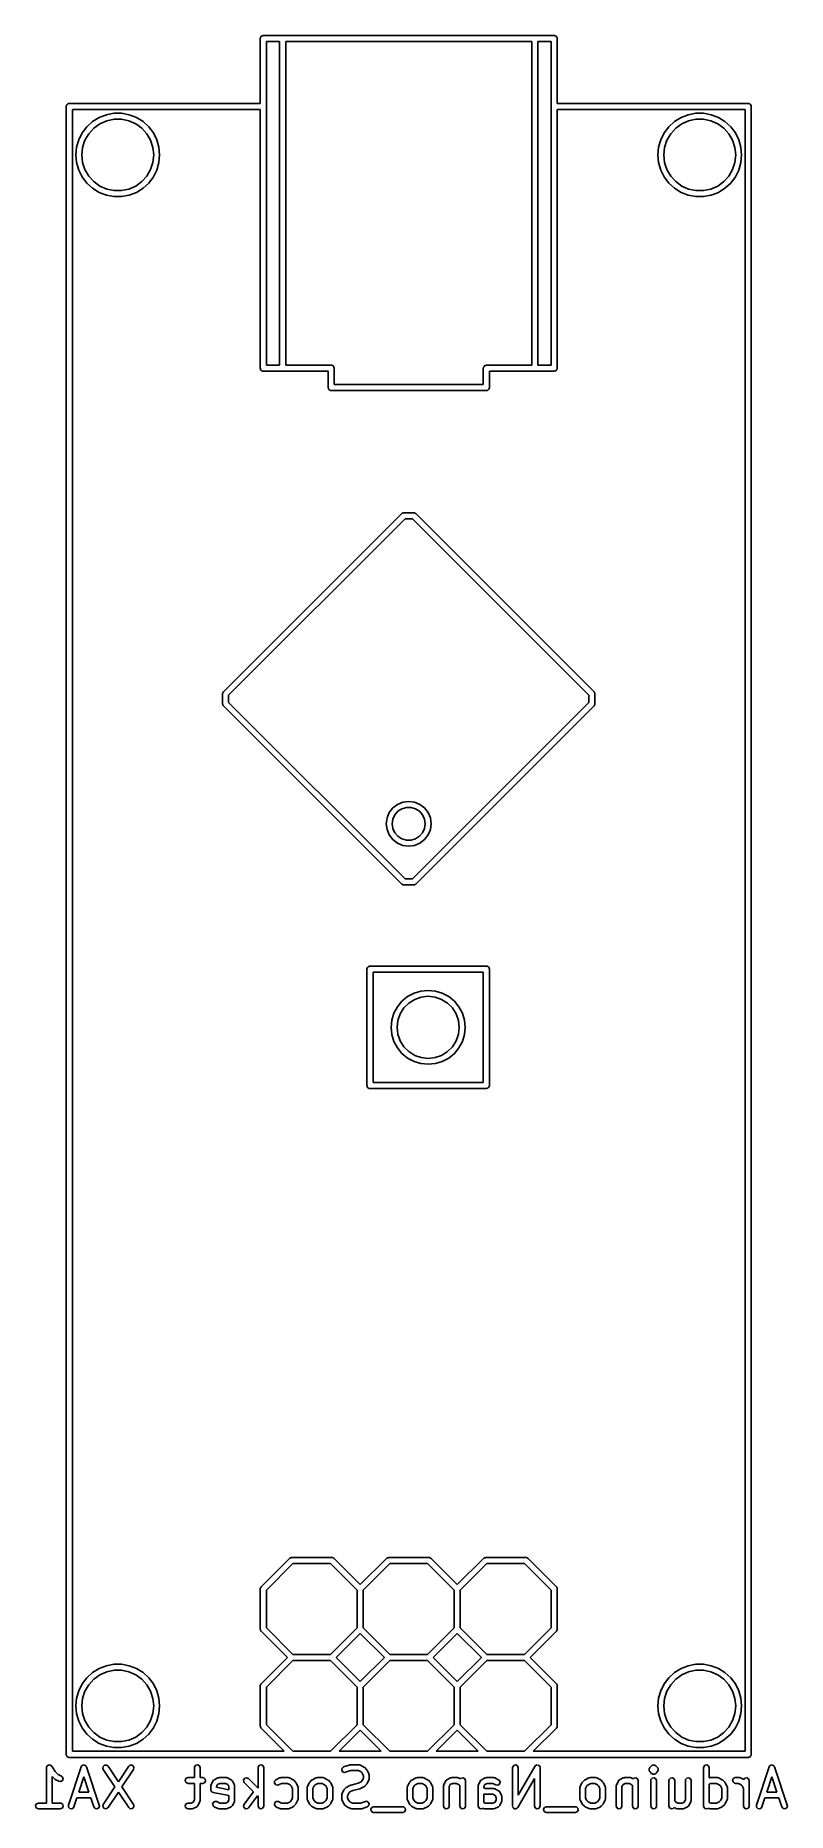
# Model space of a CAD drawing. Extents: x 2.62 to 5.02, y -4.11 to -2.28.
# Drawn here: x 2.615 to 3.39, y -4.11 to -2.277 of the extents above.
import ezdxf

# ---------------------------------------------------------------- set-up
doc = ezdxf.new("R2010")
doc.units = 0
doc.header["$MEASUREMENT"] = 0
doc.layers.add('BLACK', color=7, linetype='CONTINUOUS')

msp = doc.modelspace()

# ---------------------------------------------------------------- linework, layer by layer
at = {"layer": 'BLACK', "linetype": 'CONTINUOUS'}
for p, q in [((2.84685, -2.28), (2.84692, -2.27959)), ((2.84685, -2.34685), (2.84685, -2.28)), ((2.8469, -2.27945), (2.84697, -2.27933)), ((2.84692, -2.27959), (2.8469, -2.27945)), ((2.84697, -2.27933), (2.84704, -2.27892)), ((2.84704, -2.27892), (2.84757, -2.2783)), ((2.84757, -2.2783), (2.84798, -2.27759)), ((2.84798, -2.27759), (2.84824, -2.27749)), ((2.84824, -2.27749), (2.84843, -2.27727)), ((2.84843, -2.27727), (2.84923, -2.27713)), ((2.84923, -2.27713), (2.85, -2.27685)), ((2.85, -2.27685), (2.87, -2.27685)), ((2.85315, -2.28315), (2.85315, -2.61685)), ((2.86685, -2.28315), (2.85315, -2.28315)), ((2.86685, -2.61685), (2.86685, -2.28315)), ((2.87, -2.27685), (3.13, -2.27685)), ((2.87315, -2.28315), (2.87315, -2.61685)), ((3.12685, -2.28315), (2.87315, -2.28315)), ((3.12685, -2.61685), (3.12685, -2.28315)), ((3.13, -2.27685), (3.15, -2.27685)), ((3.13315, -2.28315), (3.13315, -2.61685)), ((3.14685, -2.28315), (3.13315, -2.28315)), ((3.14685, -2.61685), (3.14685, -2.28315)), ((3.15, -2.27685), (3.15041, -2.27692)), ((3.15041, -2.27692), (3.15055, -2.2769)), ((3.15055, -2.2769), (3.15067, -2.27697)), ((3.15067, -2.27697), (3.15108, -2.27704)), ((3.15108, -2.27704), (3.1517, -2.27757)), ((3.1517, -2.27757), (3.15241, -2.27798)), ((3.15241, -2.27798), (3.15251, -2.27824)), ((3.15251, -2.27824), (3.15273, -2.27843)), ((3.15273, -2.27843), (3.15287, -2.27923)), ((3.15287, -2.27923), (3.15315, -2.28)), ((3.15315, -2.28), (3.15315, -2.34685)), ((2.64685, -2.35), (2.64692, -2.34959)), ((2.64685, -4.05), (2.64685, -2.35)), ((2.6469, -2.34945), (2.64697, -2.34933)), ((2.64692, -2.34959), (2.6469, -2.34945)), ((2.64697, -2.34933), (2.64704, -2.34892)), ((2.64704, -2.34892), (2.64757, -2.3483)), ((2.64757, -2.3483), (2.64798, -2.34759)), ((2.64798, -2.34759), (2.64824, -2.34749)), ((2.64824, -2.34749), (2.64843, -2.34727)), ((2.64843, -2.34727), (2.64923, -2.34713)), ((2.64923, -2.34713), (2.65, -2.34685)), ((2.65, -2.34685), (2.84685, -2.34685)), ((2.84685, -2.35315), (2.65315, -2.35315)), ((2.65315, -2.35315), (2.65315, -4.04685)), ((2.674, -2.36557), (2.68077, -2.36137)), ((2.68077, -2.36137), (2.68819, -2.3585)), ((2.68819, -2.3585), (2.69602, -2.35703)), ((2.69613, -2.36315), (2.68855, -2.36476)), ((2.69602, -2.35703), (2.70398, -2.35703)), ((2.70387, -2.36315), (2.69613, -2.36315)), ((2.71145, -2.36476), (2.70387, -2.36315)), ((2.70398, -2.35703), (2.71181, -2.3585)), ((2.71181, -2.3585), (2.71923, -2.36137)), ((2.71923, -2.36137), (2.726, -2.36557)), ((2.84685, -2.62), (2.84685, -2.35315)), ((3.15315, -2.34685), (3.35, -2.34685)), ((3.15315, -2.35315), (3.15315, -2.62)), ((3.34685, -2.35315), (3.15315, -2.35315)), ((3.274, -2.36557), (3.28077, -2.36137)), ((3.28077, -2.36137), (3.28819, -2.3585)), ((3.28819, -2.3585), (3.29602, -2.35703)), ((3.29613, -2.36315), (3.28855, -2.36476)), ((3.29602, -2.35703), (3.30398, -2.35703)), ((3.30387, -2.36315), (3.29613, -2.36315)), ((3.31145, -2.36476), (3.30387, -2.36315)), ((3.30398, -2.35703), (3.31181, -2.3585)), ((3.31181, -2.3585), (3.31923, -2.36137)), ((3.31923, -2.36137), (3.326, -2.36557)), ((3.34685, -4.04685), (3.34685, -2.35315)), ((3.35, -2.34685), (3.35041, -2.34692)), ((3.35041, -2.34692), (3.35055, -2.3469)), ((3.35055, -2.3469), (3.35067, -2.34697)), ((3.35067, -2.34697), (3.35108, -2.34704)), ((3.35108, -2.34704), (3.3517, -2.34757)), ((3.3517, -2.34757), (3.35241, -2.34798)), ((3.35241, -2.34798), (3.35251, -2.34824)), ((3.35251, -2.34824), (3.35273, -2.34843)), ((3.35273, -2.34843), (3.35287, -2.34923)), ((3.35287, -2.34923), (3.35315, -2.35)), ((3.35315, -2.35), (3.35315, -4.05)), ((2.65976, -2.38441), (2.66331, -2.37728)), ((2.66331, -2.37728), (2.66811, -2.37093)), ((2.67002, -2.37822), (2.66615, -2.38493)), ((2.66811, -2.37093), (2.674, -2.36557)), ((2.67521, -2.37246), (2.67002, -2.37822)), ((2.68147, -2.36791), (2.67521, -2.37246)), ((2.68855, -2.36476), (2.68147, -2.36791)), ((2.71853, -2.36791), (2.71145, -2.36476)), ((2.72479, -2.37246), (2.71853, -2.36791)), ((2.72998, -2.37822), (2.72479, -2.37246)), ((2.726, -2.36557), (2.73189, -2.37093)), ((2.73385, -2.38493), (2.72998, -2.37822)), ((2.73189, -2.37093), (2.73669, -2.37728)), ((2.73669, -2.37728), (2.74024, -2.38441)), ((3.25976, -2.38441), (3.26331, -2.37728)), ((3.26331, -2.37728), (3.26811, -2.37093)), ((3.27002, -2.37822), (3.26615, -2.38493)), ((3.26811, -2.37093), (3.274, -2.36557)), ((3.27521, -2.37246), (3.27002, -2.37822)), ((3.28147, -2.36791), (3.27521, -2.37246)), ((3.28855, -2.36476), (3.28147, -2.36791)), ((3.31853, -2.36791), (3.31145, -2.36476)), ((3.32479, -2.37246), (3.31853, -2.36791)), ((3.32998, -2.37822), (3.32479, -2.37246)), ((3.326, -2.36557), (3.33189, -2.37093)), ((3.33385, -2.38493), (3.32998, -2.37822)), ((3.33189, -2.37093), (3.33669, -2.37728)), ((3.33669, -2.37728), (3.34024, -2.38441)), ((2.65685, -2.4), (2.65759, -2.39207)), ((2.65759, -2.40793), (2.65685, -2.4)), ((2.65759, -2.39207), (2.65976, -2.38441)), ((2.66376, -2.3923), (2.66295, -2.4)), ((2.66295, -2.4), (2.66376, -2.4077)), ((2.66615, -2.38493), (2.66376, -2.3923)), ((2.73624, -2.3923), (2.73385, -2.38493)), ((2.73705, -2.4), (2.73624, -2.3923)), ((2.73624, -2.4077), (2.73705, -2.4)), ((2.74024, -2.38441), (2.74241, -2.39207)), ((2.74241, -2.39207), (2.74315, -2.4)), ((2.74315, -2.4), (2.74241, -2.40793)), ((3.25685, -2.4), (3.25759, -2.39207)), ((3.25759, -2.40793), (3.25685, -2.4)), ((3.25759, -2.39207), (3.25976, -2.38441)), ((3.26376, -2.3923), (3.26295, -2.4)), ((3.26295, -2.4), (3.26376, -2.4077)), ((3.26615, -2.38493), (3.26376, -2.3923)), ((3.33624, -2.3923), (3.33385, -2.38493)), ((3.33705, -2.4), (3.33624, -2.3923)), ((3.33624, -2.4077), (3.33705, -2.4)), ((3.34024, -2.38441), (3.34241, -2.39207)), ((3.34241, -2.39207), (3.34315, -2.4)), ((3.34315, -2.4), (3.34241, -2.40793)), ((2.65976, -2.41559), (2.65759, -2.40793)), ((2.66331, -2.42272), (2.65976, -2.41559)), ((2.66376, -2.4077), (2.66615, -2.41507)), ((2.66615, -2.41507), (2.67002, -2.42178)), ((2.72998, -2.42178), (2.73385, -2.41507)), ((2.73385, -2.41507), (2.73624, -2.4077)), ((2.74024, -2.41559), (2.73669, -2.42272)), ((2.74241, -2.40793), (2.74024, -2.41559)), ((3.25976, -2.41559), (3.25759, -2.40793)), ((3.26331, -2.42272), (3.25976, -2.41559)), ((3.26376, -2.4077), (3.26615, -2.41507)), ((3.26615, -2.41507), (3.27002, -2.42178)), ((3.32998, -2.42178), (3.33385, -2.41507)), ((3.33385, -2.41507), (3.33624, -2.4077)), ((3.34024, -2.41559), (3.33669, -2.42272)), ((3.34241, -2.40793), (3.34024, -2.41559)), ((2.66811, -2.42907), (2.66331, -2.42272)), ((2.674, -2.43443), (2.66811, -2.42907)), ((2.67002, -2.42178), (2.67521, -2.42754)), ((2.68077, -2.43863), (2.674, -2.43443)), ((2.67521, -2.42754), (2.68147, -2.43209)), ((2.68147, -2.43209), (2.68855, -2.43524)), ((2.68855, -2.43524), (2.69613, -2.43685)), ((2.69613, -2.43685), (2.70387, -2.43685)), ((2.70387, -2.43685), (2.71145, -2.43524)), ((2.71145, -2.43524), (2.71853, -2.43209)), ((2.71853, -2.43209), (2.72479, -2.42754)), ((2.726, -2.43443), (2.71923, -2.43863)), ((2.72479, -2.42754), (2.72998, -2.42178)), ((2.73189, -2.42907), (2.726, -2.43443)), ((2.73669, -2.42272), (2.73189, -2.42907)), ((3.26811, -2.42907), (3.26331, -2.42272)), ((3.274, -2.43443), (3.26811, -2.42907)), ((3.27002, -2.42178), (3.27521, -2.42754)), ((3.28077, -2.43863), (3.274, -2.43443)), ((3.27521, -2.42754), (3.28147, -2.43209)), ((3.28147, -2.43209), (3.28855, -2.43524)), ((3.28855, -2.43524), (3.29613, -2.43685)), ((3.29613, -2.43685), (3.30387, -2.43685)), ((3.30387, -2.43685), (3.31145, -2.43524)), ((3.31145, -2.43524), (3.31853, -2.43209)), ((3.31853, -2.43209), (3.32479, -2.42754)), ((3.326, -2.43443), (3.31923, -2.43863)), ((3.32479, -2.42754), (3.32998, -2.42178)), ((3.33189, -2.42907), (3.326, -2.43443)), ((3.33669, -2.42272), (3.33189, -2.42907)), ((2.68819, -2.4415), (2.68077, -2.43863)), ((2.69602, -2.44297), (2.68819, -2.4415)), ((2.70398, -2.44297), (2.69602, -2.44297)), ((2.71181, -2.4415), (2.70398, -2.44297)), ((2.71923, -2.43863), (2.71181, -2.4415)), ((3.28819, -2.4415), (3.28077, -2.43863)), ((3.29602, -2.44297), (3.28819, -2.4415)), ((3.30398, -2.44297), (3.29602, -2.44297)), ((3.31181, -2.4415), (3.30398, -2.44297)), ((3.31923, -2.43863), (3.31181, -2.4415)), ((2.84713, -2.62077), (2.84685, -2.62)), ((2.84727, -2.62157), (2.84713, -2.62077)), ((2.85315, -2.61685), (2.86685, -2.61685)), ((2.87315, -2.61685), (2.92, -2.61685)), ((2.92, -2.61685), (2.92041, -2.61692)), ((2.92041, -2.61692), (2.92055, -2.6169)), ((2.92055, -2.6169), (2.92067, -2.61697)), ((2.92067, -2.61697), (2.92108, -2.61704)), ((2.92108, -2.61704), (2.9217, -2.61757)), ((2.9217, -2.61757), (2.92241, -2.61798)), ((2.92241, -2.61798), (2.92251, -2.61824)), ((2.92251, -2.61824), (2.92273, -2.61843)), ((2.92273, -2.61843), (2.92287, -2.61923)), ((2.92287, -2.61923), (2.92315, -2.62)), ((2.92315, -2.62), (2.92315, -2.63685)), ((3.07685, -2.62), (3.07692, -2.61959)), ((3.07685, -2.63685), (3.07685, -2.62)), ((3.0769, -2.61945), (3.07697, -2.61933)), ((3.07692, -2.61959), (3.0769, -2.61945)), ((3.07697, -2.61933), (3.07704, -2.61892)), ((3.07704, -2.61892), (3.07757, -2.6183)), ((3.07757, -2.6183), (3.07798, -2.61759)), ((3.07798, -2.61759), (3.07824, -2.61749)), ((3.07824, -2.61749), (3.07843, -2.61727)), ((3.07843, -2.61727), (3.07923, -2.61713)), ((3.07923, -2.61713), (3.08, -2.61685)), ((3.08, -2.61685), (3.12685, -2.61685)), ((3.13315, -2.61685), (3.14685, -2.61685)), ((3.15296, -2.62108), (3.15243, -2.6217)), ((3.15303, -2.62067), (3.15296, -2.62108)), ((3.1531, -2.62055), (3.15303, -2.62067)), ((3.15315, -2.62), (3.15308, -2.62041)), ((3.15308, -2.62041), (3.1531, -2.62055)), ((2.84749, -2.62176), (2.84727, -2.62157)), ((2.84759, -2.62202), (2.84749, -2.62176)), ((2.8483, -2.62243), (2.84759, -2.62202)), ((2.84892, -2.62296), (2.8483, -2.62243)), ((2.84933, -2.62303), (2.84892, -2.62296)), ((2.84945, -2.6231), (2.84933, -2.62303)), ((2.84959, -2.62308), (2.84945, -2.6231)), ((2.85, -2.62315), (2.84959, -2.62308)), ((2.87, -2.62315), (2.85, -2.62315)), ((2.91685, -2.62315), (2.87, -2.62315)), ((2.91685, -2.64), (2.91685, -2.62315)), ((2.92315, -2.63685), (3.07685, -2.63685)), ((3.13, -2.62315), (3.08315, -2.62315)), ((3.08315, -2.62315), (3.08315, -2.64)), ((3.15, -2.62315), (3.13, -2.62315)), ((3.15077, -2.62287), (3.15, -2.62315)), ((3.15157, -2.62273), (3.15077, -2.62287)), ((3.15176, -2.62251), (3.15157, -2.62273)), ((3.15202, -2.62241), (3.15176, -2.62251)), ((3.15243, -2.6217), (3.15202, -2.62241)), ((2.91713, -2.64077), (2.91685, -2.64)), ((2.91727, -2.64157), (2.91713, -2.64077)), ((2.91749, -2.64176), (2.91727, -2.64157)), ((2.91759, -2.64202), (2.91749, -2.64176)), ((2.9183, -2.64243), (2.91759, -2.64202)), ((2.91892, -2.64296), (2.9183, -2.64243)), ((2.91933, -2.64303), (2.91892, -2.64296)), ((2.91945, -2.6431), (2.91933, -2.64303)), ((2.91959, -2.64308), (2.91945, -2.6431)), ((2.92, -2.64315), (2.91959, -2.64308)), ((3.08, -2.64315), (2.92, -2.64315)), ((3.08077, -2.64287), (3.08, -2.64315)), ((3.08157, -2.64273), (3.08077, -2.64287)), ((3.08176, -2.64251), (3.08157, -2.64273)), ((3.08202, -2.64241), (3.08176, -2.64251)), ((3.08243, -2.6417), (3.08202, -2.64241)), ((3.08296, -2.64108), (3.08243, -2.6417)), ((3.08303, -2.64067), (3.08296, -2.64108)), ((3.0831, -2.64055), (3.08303, -2.64067)), ((3.08315, -2.64), (3.08308, -2.64041)), ((3.08308, -2.64041), (3.0831, -2.64055)), ((2.80893, -2.95393), (2.99277, -2.77008)), ((2.9963, -2.77545), (2.8143, -2.95746)), ((2.99277, -2.77008), (2.99293, -2.76997)), ((2.99293, -2.76997), (2.99298, -2.76989)), ((2.99298, -2.76989), (2.99311, -2.76984)), ((2.99311, -2.76984), (2.99367, -2.76945)), ((2.99367, -2.76945), (2.99435, -2.76939)), ((2.99435, -2.76939), (2.995, -2.76915)), ((2.995, -2.76915), (3.005, -2.76915)), ((3.0037, -2.77545), (2.9963, -2.77545)), ((3.1857, -2.95746), (3.0037, -2.77545)), ((3.005, -2.76915), (3.00519, -2.76919)), ((3.00519, -2.76919), (3.00527, -2.76917)), ((3.00527, -2.76917), (3.0054, -2.76923)), ((3.0054, -2.76923), (3.00608, -2.76934)), ((3.00608, -2.76934), (3.0066, -2.76979)), ((3.0066, -2.76979), (3.00723, -2.77008)), ((3.00723, -2.77008), (3.19107, -2.95393)), ((2.808, -2.95615), (2.80804, -2.95596)), ((2.808, -2.96615), (2.808, -2.95615)), ((2.80824, -2.9668), (2.808, -2.96615)), ((2.80801, -2.95588), (2.80807, -2.95575)), ((2.80804, -2.95596), (2.80801, -2.95588)), ((2.80807, -2.95575), (2.80819, -2.95507)), ((2.80819, -2.95507), (2.80863, -2.95455)), ((2.8083, -2.96748), (2.80824, -2.9668)), ((2.80869, -2.96805), (2.8083, -2.96748)), ((2.80863, -2.95455), (2.80893, -2.95393)), ((2.80874, -2.96818), (2.80869, -2.96805)), ((2.80881, -2.96822), (2.80874, -2.96818)), ((2.80893, -2.96838), (2.80881, -2.96822)), ((2.99277, -3.15223), (2.80893, -2.96838)), ((2.8143, -2.95746), (2.8143, -2.96485)), ((2.8143, -2.96485), (2.9963, -3.14685)), ((3.0037, -3.14685), (3.1857, -2.96485)), ((3.19107, -2.96838), (3.00723, -3.15223)), ((3.1857, -2.96485), (3.1857, -2.95746)), ((3.19107, -2.95393), (3.19119, -2.95409)), ((3.19137, -2.96776), (3.19107, -2.96838)), ((3.19119, -2.95409), (3.19126, -2.95413)), ((3.19126, -2.95413), (3.19131, -2.95426)), ((3.19131, -2.95426), (3.1917, -2.95482)), ((3.19181, -2.96723), (3.19137, -2.96776)), ((3.1917, -2.95482), (3.19176, -2.95551)), ((3.19176, -2.95551), (3.192, -2.95615)), ((3.19193, -2.96655), (3.19181, -2.96723)), ((3.19199, -2.96643), (3.19193, -2.96655)), ((3.192, -2.96615), (3.19196, -2.96634)), ((3.19196, -2.96634), (3.19199, -2.96643)), ((3.192, -2.95615), (3.192, -2.96615)), ((2.97764, -3.08401), (2.97995, -3.07843)), ((2.97995, -3.07843), (2.98363, -3.07363)), ((2.98363, -3.07363), (2.98843, -3.06995)), ((2.98885, -3.07713), (2.98568, -3.0808)), ((2.98843, -3.06995), (2.99401, -3.06764)), ((2.99293, -3.07451), (2.98885, -3.07713)), ((2.99758, -3.07315), (2.99293, -3.07451)), ((2.99401, -3.06764), (3, -3.06685)), ((3.00242, -3.07315), (2.99758, -3.07315)), ((3, -3.06685), (3.00599, -3.06764)), ((3.00707, -3.07451), (3.00242, -3.07315)), ((3.00599, -3.06764), (3.01157, -3.06995)), ((3.01115, -3.07713), (3.00707, -3.07451)), ((3.01432, -3.0808), (3.01115, -3.07713)), ((3.01157, -3.06995), (3.01637, -3.07363)), ((3.01637, -3.07363), (3.02005, -3.07843)), ((3.02005, -3.07843), (3.02236, -3.08401)), ((2.97685, -3.09), (2.97764, -3.08401)), ((2.97764, -3.09599), (2.97685, -3.09)), ((2.97995, -3.10157), (2.97764, -3.09599)), ((2.98367, -3.0852), (2.98298, -3.09)), ((2.98298, -3.09), (2.98367, -3.0948)), ((2.98568, -3.0808), (2.98367, -3.0852)), ((2.98367, -3.0948), (2.98568, -3.0992)), ((3.01633, -3.0852), (3.01432, -3.0808)), ((3.01432, -3.0992), (3.01633, -3.0948)), ((3.01702, -3.09), (3.01633, -3.0852)), ((3.01633, -3.0948), (3.01702, -3.09)), ((3.02236, -3.09599), (3.02005, -3.10157)), ((3.02236, -3.08401), (3.02315, -3.09)), ((3.02315, -3.09), (3.02236, -3.09599)), ((2.98363, -3.10637), (2.97995, -3.10157)), ((2.98843, -3.11005), (2.98363, -3.10637)), ((2.98568, -3.0992), (2.98885, -3.10287)), ((2.99401, -3.11236), (2.98843, -3.11005)), ((2.98885, -3.10287), (2.99293, -3.10549)), ((2.99293, -3.10549), (2.99758, -3.10685)), ((3, -3.11315), (2.99401, -3.11236)), ((2.99758, -3.10685), (3.00242, -3.10685)), ((3.00599, -3.11236), (3, -3.11315)), ((3.00242, -3.10685), (3.00707, -3.10549)), ((3.01157, -3.11005), (3.00599, -3.11236)), ((3.00707, -3.10549), (3.01115, -3.10287)), ((3.01115, -3.10287), (3.01432, -3.0992)), ((3.01637, -3.10637), (3.01157, -3.11005)), ((3.02005, -3.10157), (3.01637, -3.10637)), ((2.9934, -3.15252), (2.99277, -3.15223)), ((2.99392, -3.15296), (2.9934, -3.15252)), ((2.9963, -3.14685), (3.0037, -3.14685)), ((3.00633, -3.15285), (3.00565, -3.15291)), ((3.00689, -3.15246), (3.00633, -3.15285)), ((3.00702, -3.15241), (3.00689, -3.15246)), ((3.00707, -3.15234), (3.00702, -3.15241)), ((3.00723, -3.15223), (3.00707, -3.15234)), ((2.9946, -3.15308), (2.99392, -3.15296)), ((2.99473, -3.15314), (2.9946, -3.15308)), ((2.99481, -3.15312), (2.99473, -3.15314)), ((2.995, -3.15315), (2.99481, -3.15312)), ((3.005, -3.15315), (2.995, -3.15315)), ((3.00565, -3.15291), (3.005, -3.15315)), ((2.95685, -3.24), (2.95692, -3.23959)), ((2.95685, -3.36), (2.95685, -3.24)), ((2.9569, -3.23945), (2.95697, -3.23933)), ((2.95692, -3.23959), (2.9569, -3.23945)), ((2.95697, -3.23933), (2.95704, -3.23892)), ((2.95704, -3.23892), (2.95757, -3.2383)), ((2.95757, -3.2383), (2.95798, -3.23759)), ((2.95798, -3.23759), (2.95824, -3.23749)), ((2.95824, -3.23749), (2.95843, -3.23727)), ((2.95843, -3.23727), (2.95923, -3.23713)), ((2.95923, -3.23713), (2.96, -3.23685)), ((2.96, -3.23685), (3.08, -3.23685)), ((2.96315, -3.24315), (2.96315, -3.35685)), ((3.07685, -3.24315), (2.96315, -3.24315)), ((3.07685, -3.35685), (3.07685, -3.24315)), ((3.08, -3.23685), (3.08041, -3.23692)), ((3.08041, -3.23692), (3.08055, -3.2369)), ((3.08055, -3.2369), (3.08067, -3.23697)), ((3.08067, -3.23697), (3.08108, -3.23704)), ((3.08108, -3.23704), (3.0817, -3.23757)), ((3.0817, -3.23757), (3.08241, -3.23798)), ((3.08241, -3.23798), (3.08251, -3.23824)), ((3.08251, -3.23824), (3.08273, -3.23843)), ((3.08273, -3.23843), (3.08287, -3.23923)), ((3.08287, -3.23923), (3.08315, -3.24)), ((3.08315, -3.24), (3.08315, -3.36)), ((3.0054, -3.26475), (3.01256, -3.26258)), ((3.01256, -3.26258), (3.02, -3.26185)), ((3.02, -3.26185), (3.02744, -3.26258)), ((3.02744, -3.26258), (3.0346, -3.26475)), ((2.98475, -3.2854), (2.98828, -3.27881)), ((2.98828, -3.27881), (2.99302, -3.27302)), ((2.99494, -3.28002), (2.99112, -3.28609)), ((2.99302, -3.27302), (2.99881, -3.26828)), ((3.00002, -3.27494), (2.99494, -3.28002)), ((2.99881, -3.26828), (3.0054, -3.26475)), ((3.00609, -3.27112), (3.00002, -3.27494)), ((3.01287, -3.26875), (3.00609, -3.27112)), ((3.02, -3.26795), (3.01287, -3.26875)), ((3.02713, -3.26875), (3.02, -3.26795)), ((3.03391, -3.27112), (3.02713, -3.26875)), ((3.03998, -3.27494), (3.03391, -3.27112)), ((3.0346, -3.26475), (3.04119, -3.26828)), ((3.04506, -3.28002), (3.03998, -3.27494)), ((3.04119, -3.26828), (3.04698, -3.27302)), ((3.04888, -3.28609), (3.04506, -3.28002)), ((3.04698, -3.27302), (3.05172, -3.27881)), ((3.05172, -3.27881), (3.05525, -3.2854)), ((2.98185, -3.3), (2.98258, -3.29256)), ((2.98258, -3.29256), (2.98475, -3.2854)), ((2.98875, -3.29287), (2.98795, -3.3)), ((2.99112, -3.28609), (2.98875, -3.29287)), ((3.05125, -3.29287), (3.04888, -3.28609)), ((3.05205, -3.3), (3.05125, -3.29287)), ((3.05525, -3.2854), (3.05742, -3.29256)), ((3.05742, -3.29256), (3.05815, -3.3)), ((2.98258, -3.30744), (2.98185, -3.3)), ((2.98475, -3.3146), (2.98258, -3.30744)), ((2.98828, -3.32119), (2.98475, -3.3146)), ((2.98795, -3.3), (2.98875, -3.30713)), ((2.98875, -3.30713), (2.99112, -3.31391)), ((2.99112, -3.31391), (2.99494, -3.31998)), ((3.04506, -3.31998), (3.04888, -3.31391)), ((3.04888, -3.31391), (3.05125, -3.30713)), ((3.05125, -3.30713), (3.05205, -3.3)), ((3.05525, -3.3146), (3.05172, -3.32119)), ((3.05742, -3.30744), (3.05525, -3.3146)), ((3.05815, -3.3), (3.05742, -3.30744)), ((2.99302, -3.32698), (2.98828, -3.32119)), ((2.99881, -3.33172), (2.99302, -3.32698)), ((2.99494, -3.31998), (3.00002, -3.32506)), ((3.0054, -3.33525), (2.99881, -3.33172)), ((3.00002, -3.32506), (3.00609, -3.32888)), ((3.01256, -3.33742), (3.0054, -3.33525)), ((3.00609, -3.32888), (3.01287, -3.33125)), ((3.01287, -3.33125), (3.02, -3.33205)), ((3.02, -3.33205), (3.02713, -3.33125)), ((3.02713, -3.33125), (3.03391, -3.32888)), ((3.0346, -3.33525), (3.02744, -3.33742)), ((3.03391, -3.32888), (3.03998, -3.32506)), ((3.04119, -3.33172), (3.0346, -3.33525)), ((3.03998, -3.32506), (3.04506, -3.31998)), ((3.04698, -3.32698), (3.04119, -3.33172)), ((3.05172, -3.32119), (3.04698, -3.32698)), ((3.02, -3.33815), (3.01256, -3.33742)), ((3.02744, -3.33742), (3.02, -3.33815)), ((2.95713, -3.36077), (2.95685, -3.36)), ((2.95727, -3.36157), (2.95713, -3.36077)), ((2.95749, -3.36176), (2.95727, -3.36157)), ((2.95759, -3.36202), (2.95749, -3.36176)), ((2.9583, -3.36243), (2.95759, -3.36202)), ((2.95892, -3.36296), (2.9583, -3.36243)), ((2.95933, -3.36303), (2.95892, -3.36296)), ((2.95945, -3.3631), (2.95933, -3.36303)), ((2.95959, -3.36308), (2.95945, -3.3631)), ((2.96, -3.36315), (2.95959, -3.36308)), ((3.08, -3.36315), (2.96, -3.36315)), ((2.96315, -3.35685), (3.07685, -3.35685)), ((3.08077, -3.36287), (3.08, -3.36315)), ((3.08157, -3.36273), (3.08077, -3.36287)), ((3.08176, -3.36251), (3.08157, -3.36273)), ((3.08202, -3.36241), (3.08176, -3.36251)), ((3.08243, -3.3617), (3.08202, -3.36241)), ((3.08296, -3.36108), (3.08243, -3.3617)), ((3.08303, -3.36067), (3.08296, -3.36108)), ((3.0831, -3.36055), (3.08303, -3.36067)), ((3.08315, -3.36), (3.08308, -3.36041)), ((3.08308, -3.36041), (3.0831, -3.36055)), ((2.84777, -3.87706), (2.87706, -3.84777)), ((2.87706, -3.84777), (2.87722, -3.84766)), ((2.87722, -3.84766), (2.87726, -3.84759)), ((2.87726, -3.84759), (2.8774, -3.84754)), ((2.8774, -3.84754), (2.87796, -3.84715)), ((2.87796, -3.84715), (2.87864, -3.84709)), ((2.87864, -3.84709), (2.87929, -3.84685)), ((2.87929, -3.84685), (2.92071, -3.84685)), ((2.92071, -3.84685), (2.9209, -3.84688)), ((2.9209, -3.84688), (2.92099, -3.84686)), ((2.92099, -3.84686), (2.92111, -3.84692)), ((2.92111, -3.84692), (2.92179, -3.84704)), ((2.92179, -3.84704), (2.92231, -3.84748)), ((2.92231, -3.84748), (2.92294, -3.84777)), ((2.92294, -3.84777), (2.95, -3.87484)), ((2.95, -3.87484), (2.97706, -3.84777)), ((2.97706, -3.84777), (2.97722, -3.84766)), ((2.97722, -3.84766), (2.97726, -3.84759)), ((2.97726, -3.84759), (2.9774, -3.84754)), ((2.9774, -3.84754), (2.97796, -3.84715)), ((2.97796, -3.84715), (2.97864, -3.84709)), ((2.97864, -3.84709), (2.97929, -3.84685)), ((2.97929, -3.84685), (3.02071, -3.84685)), ((3.02071, -3.84685), (3.0209, -3.84688)), ((3.0209, -3.84688), (3.02099, -3.84686)), ((3.02099, -3.84686), (3.02111, -3.84692)), ((3.02111, -3.84692), (3.02179, -3.84704)), ((3.02179, -3.84704), (3.02231, -3.84748)), ((3.02231, -3.84748), (3.02294, -3.84777)), ((3.02294, -3.84777), (3.05, -3.87484)), ((3.05, -3.87484), (3.07706, -3.84777)), ((3.07706, -3.84777), (3.07722, -3.84766)), ((3.07722, -3.84766), (3.07726, -3.84759)), ((3.07726, -3.84759), (3.0774, -3.84754)), ((3.0774, -3.84754), (3.07796, -3.84715)), ((3.07796, -3.84715), (3.07864, -3.84709)), ((3.07864, -3.84709), (3.07929, -3.84685)), ((3.07929, -3.84685), (3.12071, -3.84685)), ((3.12071, -3.84685), (3.1209, -3.84688)), ((3.1209, -3.84688), (3.12099, -3.84686)), ((3.12099, -3.84686), (3.12111, -3.84692)), ((3.12111, -3.84692), (3.12179, -3.84704)), ((3.12179, -3.84704), (3.12231, -3.84748)), ((3.12231, -3.84748), (3.12294, -3.84777)), ((3.12294, -3.84777), (3.15223, -3.87706)), ((2.88059, -3.85315), (2.85315, -3.88059)), ((2.91941, -3.85315), (2.88059, -3.85315)), ((2.94685, -3.88059), (2.91941, -3.85315)), ((2.98059, -3.85315), (2.95315, -3.88059)), ((3.01941, -3.85315), (2.98059, -3.85315)), ((3.04685, -3.88059), (3.01941, -3.85315)), ((3.08059, -3.85315), (3.05315, -3.88059)), ((3.11941, -3.85315), (3.08059, -3.85315)), ((3.14685, -3.88059), (3.11941, -3.85315)), ((2.84685, -3.87929), (2.84688, -3.8791)), ((2.84685, -3.92071), (2.84685, -3.87929)), ((2.84686, -3.87901), (2.84692, -3.87889)), ((2.84688, -3.8791), (2.84686, -3.87901)), ((2.84692, -3.87889), (2.84704, -3.87821)), ((2.84704, -3.87821), (2.84748, -3.87769)), ((2.84748, -3.87769), (2.84777, -3.87706)), ((2.85315, -3.88059), (2.85315, -3.91941)), ((2.94685, -3.91941), (2.94685, -3.88059)), ((2.95315, -3.88059), (2.95315, -3.91941)), ((3.04685, -3.91941), (3.04685, -3.88059)), ((3.05315, -3.88059), (3.05315, -3.91941)), ((3.14685, -3.91941), (3.14685, -3.88059)), ((3.15223, -3.87706), (3.15234, -3.87722)), ((3.15234, -3.87722), (3.15241, -3.87726)), ((3.15241, -3.87726), (3.15246, -3.8774)), ((3.15246, -3.8774), (3.15285, -3.87796)), ((3.15285, -3.87796), (3.15291, -3.87864)), ((3.15291, -3.87864), (3.15315, -3.87929)), ((3.15315, -3.87929), (3.15315, -3.92071)), ((2.84709, -3.92136), (2.84685, -3.92071)), ((2.84715, -3.92204), (2.84709, -3.92136)), ((2.84754, -3.9226), (2.84715, -3.92204)), ((2.84759, -3.92274), (2.84754, -3.9226)), ((2.84766, -3.92278), (2.84759, -3.92274)), ((2.85315, -3.91941), (2.88059, -3.94685)), ((2.91941, -3.94685), (2.94685, -3.91941)), ((2.95315, -3.91941), (2.98059, -3.94685)), ((3.01941, -3.94685), (3.04685, -3.91941)), ((3.05315, -3.91941), (3.08059, -3.94685)), ((3.11941, -3.94685), (3.14685, -3.91941)), ((3.15252, -3.92231), (3.15223, -3.92294)), ((3.15296, -3.92179), (3.15252, -3.92231)), ((3.15308, -3.92111), (3.15296, -3.92179)), ((3.15314, -3.92099), (3.15308, -3.92111)), ((3.15315, -3.92071), (3.15312, -3.9209)), ((3.15312, -3.9209), (3.15314, -3.92099)), ((2.84777, -3.92294), (2.84766, -3.92278)), ((2.87484, -3.95), (2.84777, -3.92294)), ((2.95, -3.92516), (2.92516, -3.95)), ((2.97484, -3.95), (2.95, -3.92516)), ((3.05, -3.92516), (3.02516, -3.95)), ((3.07484, -3.95), (3.05, -3.92516)), ((3.15223, -3.92294), (3.12516, -3.95)), ((2.68077, -3.96137), (2.68819, -3.9585)), ((2.68819, -3.9585), (2.69602, -3.95703)), ((2.69602, -3.95703), (2.70398, -3.95703)), ((2.70398, -3.95703), (2.71181, -3.9585)), ((2.71181, -3.9585), (2.71923, -3.96137)), ((2.84777, -3.97706), (2.87484, -3.95)), ((2.88059, -3.95315), (2.85315, -3.98059)), ((2.88059, -3.94685), (2.91941, -3.94685)), ((2.91941, -3.95315), (2.88059, -3.95315)), ((2.94685, -3.98059), (2.91941, -3.95315)), ((2.92516, -3.95), (2.95, -3.97484)), ((2.95, -3.97484), (2.97484, -3.95)), ((2.98059, -3.95315), (2.95315, -3.98059)), ((2.98059, -3.94685), (3.01941, -3.94685)), ((3.01941, -3.95315), (2.98059, -3.95315)), ((3.04685, -3.98059), (3.01941, -3.95315)), ((3.02516, -3.95), (3.05, -3.97484)), ((3.05, -3.97484), (3.07484, -3.95)), ((3.08059, -3.95315), (3.05315, -3.98059)), ((3.08059, -3.94685), (3.11941, -3.94685)), ((3.11941, -3.95315), (3.08059, -3.95315)), ((3.14685, -3.98059), (3.11941, -3.95315)), ((3.12516, -3.95), (3.15223, -3.97706)), ((3.28077, -3.96137), (3.28819, -3.9585)), ((3.28819, -3.9585), (3.29602, -3.95703)), ((3.29602, -3.95703), (3.30398, -3.95703)), ((3.30398, -3.95703), (3.31181, -3.9585)), ((3.31181, -3.9585), (3.31923, -3.96137)), ((2.65976, -3.98441), (2.66331, -3.97728)), ((2.66331, -3.97728), (2.66811, -3.97093)), ((2.66811, -3.97093), (2.674, -3.96557)), ((2.67521, -3.97246), (2.67002, -3.97822)), ((2.674, -3.96557), (2.68077, -3.96137)), ((2.68147, -3.96791), (2.67521, -3.97246)), ((2.68855, -3.96476), (2.68147, -3.96791)), ((2.69613, -3.96315), (2.68855, -3.96476)), ((2.70387, -3.96315), (2.69613, -3.96315)), ((2.71145, -3.96476), (2.70387, -3.96315)), ((2.71853, -3.96791), (2.71145, -3.96476)), ((2.72479, -3.97246), (2.71853, -3.96791)), ((2.71923, -3.96137), (2.726, -3.96557)), ((2.72998, -3.97822), (2.72479, -3.97246)), ((2.726, -3.96557), (2.73189, -3.97093)), ((2.73189, -3.97093), (2.73669, -3.97728)), ((2.73669, -3.97728), (2.74024, -3.98441)), ((2.84704, -3.97821), (2.84748, -3.97769)), ((2.84748, -3.97769), (2.84777, -3.97706)), ((3.15223, -3.97706), (3.15234, -3.97722)), ((3.15234, -3.97722), (3.15241, -3.97726)), ((3.15241, -3.97726), (3.15246, -3.9774)), ((3.15246, -3.9774), (3.15285, -3.97796)), ((3.25976, -3.98441), (3.26331, -3.97728)), ((3.26331, -3.97728), (3.26811, -3.97093)), ((3.26811, -3.97093), (3.274, -3.96557)), ((3.27521, -3.97246), (3.27002, -3.97822)), ((3.274, -3.96557), (3.28077, -3.96137)), ((3.28147, -3.96791), (3.27521, -3.97246)), ((3.28855, -3.96476), (3.28147, -3.96791)), ((3.29613, -3.96315), (3.28855, -3.96476)), ((3.30387, -3.96315), (3.29613, -3.96315)), ((3.31145, -3.96476), (3.30387, -3.96315)), ((3.31853, -3.96791), (3.31145, -3.96476)), ((3.32479, -3.97246), (3.31853, -3.96791)), ((3.31923, -3.96137), (3.326, -3.96557)), ((3.32998, -3.97822), (3.32479, -3.97246)), ((3.326, -3.96557), (3.33189, -3.97093)), ((3.33189, -3.97093), (3.33669, -3.97728)), ((3.33669, -3.97728), (3.34024, -3.98441)), ((2.65685, -4), (2.65759, -3.99207)), ((2.65759, -3.99207), (2.65976, -3.98441)), ((2.66376, -3.9923), (2.66295, -4)), ((2.66615, -3.98493), (2.66376, -3.9923)), ((2.67002, -3.97822), (2.66615, -3.98493)), ((2.73385, -3.98493), (2.72998, -3.97822)), ((2.73624, -3.9923), (2.73385, -3.98493)), ((2.73705, -4), (2.73624, -3.9923)), ((2.74024, -3.98441), (2.74241, -3.99207)), ((2.74241, -3.99207), (2.74315, -4)), ((2.84685, -3.97929), (2.84688, -3.9791)), ((2.84685, -4.02071), (2.84685, -3.97929)), ((2.84686, -3.97901), (2.84692, -3.97889)), ((2.84688, -3.9791), (2.84686, -3.97901)), ((2.84692, -3.97889), (2.84704, -3.97821)), ((2.85315, -3.98059), (2.85315, -4.01941)), ((2.94685, -4.01941), (2.94685, -3.98059)), ((2.95315, -3.98059), (2.95315, -4.01941)), ((3.04685, -4.01941), (3.04685, -3.98059)), ((3.05315, -3.98059), (3.05315, -4.01941)), ((3.14685, -4.01941), (3.14685, -3.98059)), ((3.15285, -3.97796), (3.15291, -3.97864)), ((3.15291, -3.97864), (3.15315, -3.97929)), ((3.15315, -3.97929), (3.15315, -4.02071)), ((3.25685, -4), (3.25759, -3.99207)), ((3.25759, -3.99207), (3.25976, -3.98441)), ((3.26376, -3.9923), (3.26295, -4)), ((3.26615, -3.98493), (3.26376, -3.9923)), ((3.27002, -3.97822), (3.26615, -3.98493)), ((3.33385, -3.98493), (3.32998, -3.97822)), ((3.33624, -3.9923), (3.33385, -3.98493)), ((3.33705, -4), (3.33624, -3.9923)), ((3.34024, -3.98441), (3.34241, -3.99207)), ((3.34241, -3.99207), (3.34315, -4)), ((2.65759, -4.00793), (2.65685, -4)), ((2.65976, -4.01559), (2.65759, -4.00793)), ((2.66295, -4), (2.66376, -4.0077)), ((2.66376, -4.0077), (2.66615, -4.01507)), ((2.73385, -4.01507), (2.73624, -4.0077)), ((2.73624, -4.0077), (2.73705, -4)), ((2.74241, -4.00793), (2.74024, -4.01559)), ((2.74315, -4), (2.74241, -4.00793)), ((3.25759, -4.00793), (3.25685, -4)), ((3.25976, -4.01559), (3.25759, -4.00793)), ((3.26295, -4), (3.26376, -4.0077)), ((3.26376, -4.0077), (3.26615, -4.01507)), ((3.33385, -4.01507), (3.33624, -4.0077)), ((3.33624, -4.0077), (3.33705, -4)), ((3.34241, -4.00793), (3.34024, -4.01559)), ((3.34315, -4), (3.34241, -4.00793)), ((2.66331, -4.02272), (2.65976, -4.01559)), ((2.66811, -4.02907), (2.66331, -4.02272)), ((2.66615, -4.01507), (2.67002, -4.02178)), ((2.674, -4.03443), (2.66811, -4.02907)), ((2.67002, -4.02178), (2.67521, -4.02754)), ((2.67521, -4.02754), (2.68147, -4.03209)), ((2.68147, -4.03209), (2.68855, -4.03524)), ((2.71145, -4.03524), (2.71853, -4.03209)), ((2.71853, -4.03209), (2.72479, -4.02754)), ((2.72479, -4.02754), (2.72998, -4.02178)), ((2.73189, -4.02907), (2.726, -4.03443)), ((2.72998, -4.02178), (2.73385, -4.01507)), ((2.73669, -4.02272), (2.73189, -4.02907)), ((2.74024, -4.01559), (2.73669, -4.02272)), ((2.84709, -4.02136), (2.84685, -4.02071)), ((2.84715, -4.02204), (2.84709, -4.02136)), ((2.84754, -4.0226), (2.84715, -4.02204)), ((2.84759, -4.02274), (2.84754, -4.0226)), ((2.84766, -4.02278), (2.84759, -4.02274)), ((2.84777, -4.02294), (2.84766, -4.02278)), ((2.87169, -4.04685), (2.84777, -4.02294)), ((2.85315, -4.01941), (2.88059, -4.04685)), ((2.91941, -4.04685), (2.94685, -4.01941)), ((2.95, -4.02516), (2.92831, -4.04685)), ((2.97169, -4.04685), (2.95, -4.02516)), ((2.95315, -4.01941), (2.98059, -4.04685)), ((3.01941, -4.04685), (3.04685, -4.01941)), ((3.05, -4.02516), (3.02831, -4.04685)), ((3.07169, -4.04685), (3.05, -4.02516)), ((3.05315, -4.01941), (3.08059, -4.04685)), ((3.11941, -4.04685), (3.14685, -4.01941)), ((3.15223, -4.02294), (3.12831, -4.04685)), ((3.15252, -4.02231), (3.15223, -4.02294)), ((3.15296, -4.02179), (3.15252, -4.02231)), ((3.15308, -4.02111), (3.15296, -4.02179)), ((3.15314, -4.02099), (3.15308, -4.02111)), ((3.15315, -4.02071), (3.15312, -4.0209)), ((3.15312, -4.0209), (3.15314, -4.02099)), ((3.26331, -4.02272), (3.25976, -4.01559)), ((3.26811, -4.02907), (3.26331, -4.02272)), ((3.26615, -4.01507), (3.27002, -4.02178)), ((3.274, -4.03443), (3.26811, -4.02907)), ((3.27002, -4.02178), (3.27521, -4.02754)), ((3.27521, -4.02754), (3.28147, -4.03209)), ((3.28147, -4.03209), (3.28855, -4.03524)), ((3.31145, -4.03524), (3.31853, -4.03209)), ((3.31853, -4.03209), (3.32479, -4.02754)), ((3.32479, -4.02754), (3.32998, -4.02178)), ((3.33189, -4.02907), (3.326, -4.03443)), ((3.32998, -4.02178), (3.33385, -4.01507)), ((3.33669, -4.02272), (3.33189, -4.02907)), ((3.34024, -4.01559), (3.33669, -4.02272)), ((2.64713, -4.05077), (2.64685, -4.05)), ((2.64727, -4.05157), (2.64713, -4.05077)), ((2.65315, -4.04685), (2.87169, -4.04685)), ((2.68077, -4.03863), (2.674, -4.03443)), ((2.68819, -4.0415), (2.68077, -4.03863)), ((2.69602, -4.04297), (2.68819, -4.0415)), ((2.68855, -4.03524), (2.69613, -4.03685)), ((2.70398, -4.04297), (2.69602, -4.04297)), ((2.69613, -4.03685), (2.70387, -4.03685)), ((2.70387, -4.03685), (2.71145, -4.03524)), ((2.71181, -4.0415), (2.70398, -4.04297)), ((2.71923, -4.03863), (2.71181, -4.0415)), ((2.726, -4.03443), (2.71923, -4.03863)), ((2.88059, -4.04685), (2.91941, -4.04685)), ((2.92831, -4.04685), (2.97169, -4.04685)), ((2.98059, -4.04685), (3.01941, -4.04685)), ((3.02831, -4.04685), (3.07169, -4.04685)), ((3.08059, -4.04685), (3.11941, -4.04685)), ((3.12831, -4.04685), (3.34685, -4.04685)), ((3.28077, -4.03863), (3.274, -4.03443)), ((3.28819, -4.0415), (3.28077, -4.03863)), ((3.29602, -4.04297), (3.28819, -4.0415)), ((3.28855, -4.03524), (3.29613, -4.03685)), ((3.30398, -4.04297), (3.29602, -4.04297)), ((3.29613, -4.03685), (3.30387, -4.03685)), ((3.30387, -4.03685), (3.31145, -4.03524)), ((3.31181, -4.0415), (3.30398, -4.04297)), ((3.31923, -4.03863), (3.31181, -4.0415)), ((3.326, -4.03443), (3.31923, -4.03863)), ((3.35296, -4.05108), (3.35243, -4.0517)), ((3.35303, -4.05067), (3.35296, -4.05108)), ((3.3531, -4.05055), (3.35303, -4.05067)), ((3.35315, -4.05), (3.35308, -4.05041)), ((3.35308, -4.05041), (3.3531, -4.05055)), ((2.62643, -4.06384), (2.6266, -4.06283)), ((2.62643, -4.10026), (2.62643, -4.06384)), ((2.6266, -4.06283), (2.62671, -4.0627)), ((2.62671, -4.0627), (2.62673, -4.06253)), ((2.62673, -4.06253), (2.62735, -4.06194)), ((2.62735, -4.06194), (2.6279, -4.06129)), ((2.6279, -4.06129), (2.62807, -4.06126)), ((2.62807, -4.06126), (2.62819, -4.06114)), ((2.62819, -4.06114), (2.62905, -4.06108)), ((2.62905, -4.06108), (2.62989, -4.06094)), ((2.62989, -4.06094), (2.63004, -4.06102)), ((2.63004, -4.06102), (2.63021, -4.06101)), ((2.63021, -4.06101), (2.6309, -4.06152)), ((2.6309, -4.06152), (2.63164, -4.06195)), ((2.63164, -4.06195), (2.6317, -4.0621)), ((2.6317, -4.0621), (2.63184, -4.06221)), ((2.63184, -4.06221), (2.63542, -4.06759)), ((2.63542, -4.06759), (2.63863, -4.07079)), ((2.64749, -4.05176), (2.64727, -4.05157)), ((2.64759, -4.05202), (2.64749, -4.05176)), ((2.6483, -4.05243), (2.64759, -4.05202)), ((2.64892, -4.05296), (2.6483, -4.05243)), ((2.64933, -4.05303), (2.64892, -4.05296)), ((2.64908, -4.10228), (2.6622, -4.06291)), ((2.64945, -4.0531), (2.64933, -4.05303)), ((2.64959, -4.05308), (2.64945, -4.0531)), ((2.65, -4.05315), (2.64959, -4.05308)), ((2.87929, -4.05315), (2.65, -4.05315)), ((2.6622, -4.06291), (2.66269, -4.06201)), ((2.66269, -4.06201), (2.66276, -4.06196)), ((2.66276, -4.06196), (2.66279, -4.06188)), ((2.66279, -4.06188), (2.66361, -4.06144)), ((2.66361, -4.06144), (2.66441, -4.06095)), ((2.66441, -4.06095), (2.66449, -4.06096)), ((2.66449, -4.06096), (2.66457, -4.06092)), ((2.66457, -4.06092), (2.66548, -4.06111)), ((2.66548, -4.06111), (2.66641, -4.06125)), ((2.66641, -4.06125), (2.66646, -4.06131)), ((2.66646, -4.06131), (2.66655, -4.06133)), ((2.66655, -4.06133), (2.66713, -4.06206)), ((2.66713, -4.06206), (2.66775, -4.06276)), ((2.66775, -4.06276), (2.66775, -4.06284)), ((2.66775, -4.06284), (2.6678, -4.06291)), ((2.6678, -4.06291), (2.68092, -4.10228)), ((2.68463, -4.06454), (2.68485, -4.06253)), ((2.68504, -4.06548), (2.68463, -4.06454)), ((2.68485, -4.06253), (2.68631, -4.06114)), ((2.69707, -4.08353), (2.68504, -4.06548)), ((2.68631, -4.06114), (2.68833, -4.06101)), ((2.68833, -4.06101), (2.68995, -4.06221)), ((2.68995, -4.06221), (2.70062, -4.07821)), ((2.70062, -4.07821), (2.71129, -4.06221)), ((2.7162, -4.06548), (2.70417, -4.08353)), ((2.71129, -4.06221), (2.712, -4.06146)), ((2.712, -4.06146), (2.71393, -4.0609)), ((2.71393, -4.0609), (2.71578, -4.06171)), ((2.71578, -4.06171), (2.71668, -4.06352)), ((2.71668, -4.06352), (2.7162, -4.06548)), ((2.77896, -4.06384), (2.77914, -4.06283)), ((2.77896, -4.07401), (2.77896, -4.06384)), ((2.77914, -4.06283), (2.78044, -4.06129)), ((2.78044, -4.06129), (2.78242, -4.06094)), ((2.78242, -4.06094), (2.78417, -4.06195)), ((2.78417, -4.06195), (2.78486, -4.06384)), ((2.78486, -4.06384), (2.78486, -4.07401)), ((2.84458, -4.06384), (2.84475, -4.06283)), ((2.84458, -4.08484), (2.84458, -4.06384)), ((2.84475, -4.06283), (2.84605, -4.06129)), ((2.84605, -4.06129), (2.84804, -4.06094)), ((2.84804, -4.06094), (2.84979, -4.06195)), ((2.84979, -4.06195), (2.85048, -4.06384)), ((2.85048, -4.06384), (2.85048, -4.10321)), ((2.97929, -4.05315), (2.87929, -4.05315)), ((2.93085, -4.06615), (2.93125, -4.06417)), ((2.93181, -4.06793), (2.93085, -4.06615)), ((2.93125, -4.06417), (2.93283, -4.06292)), ((2.93369, -4.06867), (2.93181, -4.06793)), ((2.93283, -4.06292), (2.93846, -4.06104)), ((2.9347, -4.06852), (2.93369, -4.06867)), ((2.93987, -4.0668), (2.9347, -4.06852)), ((2.93846, -4.06104), (2.93933, -4.06091)), ((2.93933, -4.06091), (2.93939, -4.06089)), ((2.93939, -4.06089), (2.94877, -4.06089)), ((2.94807, -4.0668), (2.93987, -4.0668)), ((2.95077, -4.06814), (2.94807, -4.0668)), ((2.94877, -4.06089), (2.94978, -4.06107)), ((2.94978, -4.06107), (2.94991, -4.06118)), ((2.94991, -4.06118), (2.95009, -4.0612)), ((2.95009, -4.0612), (2.95384, -4.06308)), ((2.95196, -4.06934), (2.95077, -4.06814)), ((2.95331, -4.07204), (2.95196, -4.06934)), ((2.95384, -4.06308), (2.95455, -4.0636)), ((2.95455, -4.0636), (2.9546, -4.06363)), ((2.9546, -4.06363), (2.95648, -4.0655)), ((2.95648, -4.0655), (2.95698, -4.06623)), ((2.95698, -4.06623), (2.95703, -4.06627)), ((2.95703, -4.06627), (2.95891, -4.07002)), ((3.07929, -4.05315), (2.97929, -4.05315)), ((3.35, -4.05315), (3.07929, -4.05315)), ((3.10704, -4.06384), (3.10722, -4.06283)), ((3.10704, -4.10321), (3.10704, -4.06384)), ((3.10722, -4.06283), (3.10852, -4.06129)), ((3.10852, -4.06129), (3.11051, -4.06094)), ((3.11051, -4.06094), (3.11226, -4.06195)), ((3.11226, -4.06195), (3.11295, -4.06384)), ((3.11295, -4.09209), (3.12993, -4.06238)), ((3.11295, -4.06384), (3.11295, -4.09209)), ((3.12993, -4.06238), (3.13059, -4.06159)), ((3.13059, -4.06159), (3.13084, -4.0615)), ((3.13084, -4.0615), (3.13102, -4.06129)), ((3.13102, -4.06129), (3.13177, -4.06115)), ((3.13177, -4.06115), (3.13248, -4.06089)), ((3.13248, -4.06089), (3.13274, -4.06098)), ((3.13274, -4.06098), (3.13301, -4.06094)), ((3.13301, -4.06094), (3.13367, -4.06132)), ((3.13367, -4.06132), (3.13438, -4.06157)), ((3.13438, -4.06157), (3.13452, -4.06181)), ((3.13452, -4.06181), (3.13476, -4.06195)), ((3.13476, -4.06195), (3.13502, -4.06266)), ((3.13502, -4.06266), (3.1354, -4.06332)), ((3.1354, -4.06332), (3.13535, -4.06359)), ((3.13535, -4.06359), (3.13545, -4.06384)), ((3.13545, -4.06384), (3.13545, -4.10321)), ((3.24766, -4.06546), (3.24777, -4.06522)), ((3.24786, -4.0662), (3.24766, -4.06546)), ((3.24775, -4.06495), (3.24819, -4.06433)), ((3.24777, -4.06522), (3.24775, -4.06495)), ((3.24793, -4.06697), (3.24786, -4.0662)), ((3.24815, -4.06728), (3.24793, -4.06697)), ((3.24818, -4.06741), (3.24815, -4.06728)), ((3.24829, -4.06749), (3.24818, -4.06741)), ((3.24819, -4.06433), (3.24852, -4.06363)), ((3.24852, -4.06781), (3.24829, -4.06749)), ((3.24852, -4.06363), (3.25039, -4.06176)), ((3.25039, -4.06968), (3.24852, -4.06781)), ((3.25039, -4.06176), (3.25071, -4.06153)), ((3.25071, -4.06153), (3.25078, -4.06142)), ((3.25078, -4.06142), (3.25091, -4.06139)), ((3.25091, -4.06139), (3.25092, -4.06139)), ((3.25092, -4.06139), (3.251, -4.06129)), ((3.251, -4.06129), (3.25108, -4.06127)), ((3.25108, -4.06127), (3.25123, -4.06117)), ((3.25123, -4.06117), (3.25199, -4.0611)), ((3.25199, -4.0611), (3.25274, -4.0609)), ((3.25274, -4.0609), (3.25286, -4.06096)), ((3.25286, -4.06096), (3.25299, -4.06094)), ((3.25299, -4.06094), (3.25311, -4.061)), ((3.25311, -4.061), (3.25324, -4.06099)), ((3.25324, -4.06099), (3.25387, -4.06143)), ((3.25387, -4.06143), (3.25457, -4.06176)), ((3.25457, -4.06176), (3.25644, -4.06363)), ((3.25644, -4.06781), (3.25457, -4.06968)), ((3.25644, -4.06363), (3.25666, -4.06395)), ((3.25677, -4.06711), (3.25644, -4.06781)), ((3.25666, -4.06395), (3.25677, -4.06402)), ((3.25677, -4.06402), (3.25681, -4.06415)), ((3.25721, -4.06648), (3.25677, -4.06711)), ((3.25681, -4.06415), (3.25703, -4.06447)), ((3.25703, -4.06447), (3.2571, -4.06523)), ((3.2571, -4.06523), (3.25729, -4.06598)), ((3.25729, -4.06598), (3.25718, -4.06622)), ((3.25718, -4.06622), (3.25721, -4.06648)), ((3.30389, -4.06384), (3.30407, -4.06283)), ((3.30389, -4.10321), (3.30389, -4.06384)), ((3.30407, -4.06283), (3.30537, -4.06129)), ((3.30537, -4.06129), (3.30736, -4.06094)), ((3.30736, -4.06094), (3.30911, -4.06195)), ((3.30911, -4.06195), (3.3098, -4.06384)), ((3.3098, -4.06384), (3.3098, -4.07417)), ((3.35077, -4.05287), (3.35, -4.05315)), ((3.35157, -4.05273), (3.35077, -4.05287)), ((3.35176, -4.05251), (3.35157, -4.05273)), ((3.35202, -4.05241), (3.35176, -4.05251)), ((3.35243, -4.0517), (3.35202, -4.05241)), ((3.35841, -4.10228), (3.37154, -4.06291)), ((3.37154, -4.06291), (3.37203, -4.06201)), ((3.37203, -4.06201), (3.3721, -4.06196)), ((3.3721, -4.06196), (3.37213, -4.06188)), ((3.37213, -4.06188), (3.37295, -4.06144)), ((3.37295, -4.06144), (3.37375, -4.06095)), ((3.37375, -4.06095), (3.37383, -4.06096)), ((3.37383, -4.06096), (3.37391, -4.06092)), ((3.37391, -4.06092), (3.37482, -4.06111)), ((3.37482, -4.06111), (3.37574, -4.06125)), ((3.37574, -4.06125), (3.3758, -4.06131)), ((3.3758, -4.06131), (3.37588, -4.06133)), ((3.37588, -4.06133), (3.37646, -4.06206)), ((3.37646, -4.06206), (3.37708, -4.06276)), ((3.37708, -4.06276), (3.37709, -4.06284)), ((3.37709, -4.06284), (3.37714, -4.06291)), ((3.37714, -4.06291), (3.39026, -4.10228)), ((2.63479, -4.07531), (2.63233, -4.07285)), ((2.63233, -4.07285), (2.63233, -4.10026)), ((2.63485, -4.07533), (2.63479, -4.07531)), ((2.63556, -4.07586), (2.63485, -4.07533)), ((2.63931, -4.07773), (2.63556, -4.07586)), ((2.63863, -4.07079), (2.64195, -4.07245)), ((2.64131, -4.07796), (2.63931, -4.07773)), ((2.643, -4.07685), (2.64131, -4.07796)), ((2.64195, -4.07245), (2.64277, -4.07306)), ((2.64277, -4.07306), (2.64358, -4.07491)), ((2.64358, -4.07491), (2.643, -4.07685)), ((2.665, -4.07318), (2.65972, -4.08901)), ((2.67028, -4.08901), (2.665, -4.07318)), ((2.68504, -4.10158), (2.69707, -4.08353)), ((2.70417, -4.08353), (2.7162, -4.10158)), ((2.76963, -4.07645), (2.77064, -4.0747)), ((2.76998, -4.07844), (2.76963, -4.07645)), ((2.77153, -4.07974), (2.76998, -4.07844)), ((2.77064, -4.0747), (2.77254, -4.07401)), ((2.77254, -4.07992), (2.77153, -4.07974)), ((2.77254, -4.07401), (2.77896, -4.07401)), ((2.77896, -4.07992), (2.77254, -4.07992)), ((2.77896, -4.09689), (2.77896, -4.07992)), ((2.78486, -4.07401), (2.78754, -4.07401)), ((2.78754, -4.07992), (2.78486, -4.07992)), ((2.78486, -4.07992), (2.78486, -4.09759)), ((2.78754, -4.07401), (2.78855, -4.07419)), ((2.78943, -4.07923), (2.78754, -4.07992)), ((2.78855, -4.07419), (2.79009, -4.07549)), ((2.79044, -4.07748), (2.78943, -4.07923)), ((2.79009, -4.07549), (2.79044, -4.07748)), ((2.79583, -4.08259), (2.79601, -4.08158)), ((2.79583, -4.08634), (2.79583, -4.08259)), ((2.796, -4.0868), (2.79583, -4.08634)), ((2.79599, -4.08729), (2.796, -4.0868)), ((2.79633, -4.08772), (2.79599, -4.08729)), ((2.79601, -4.08158), (2.79612, -4.08145)), ((2.79612, -4.08145), (2.79614, -4.08127)), ((2.79614, -4.08127), (2.79802, -4.07752)), ((2.79652, -4.08824), (2.79633, -4.08772)), ((2.79802, -4.07752), (2.79863, -4.0767)), ((2.79863, -4.0767), (2.79904, -4.07652)), ((2.79904, -4.07652), (2.79934, -4.0762)), ((2.79934, -4.0762), (2.80309, -4.07433)), ((2.80286, -4.08104), (2.80174, -4.08329)), ((2.80174, -4.08329), (2.80174, -4.08392)), ((2.80174, -4.08392), (2.81458, -4.08649)), ((2.80511, -4.07992), (2.80286, -4.08104)), ((2.80309, -4.07433), (2.80407, -4.07403)), ((2.80407, -4.07403), (2.80424, -4.07407)), ((2.80424, -4.07407), (2.80441, -4.07401)), ((2.80441, -4.07401), (2.81191, -4.07401)), ((2.81121, -4.07992), (2.80511, -4.07992)), ((2.81346, -4.08104), (2.81121, -4.07992)), ((2.81191, -4.07401), (2.81292, -4.07419)), ((2.81292, -4.07419), (2.81305, -4.07431)), ((2.81305, -4.07431), (2.81323, -4.07433)), ((2.81323, -4.07433), (2.81698, -4.0762)), ((2.81458, -4.08329), (2.81346, -4.08104)), ((2.81458, -4.08649), (2.81458, -4.08329)), ((2.81698, -4.0762), (2.8178, -4.07681)), ((2.8178, -4.07681), (2.81798, -4.07722)), ((2.81798, -4.07722), (2.8183, -4.07752)), ((2.8183, -4.07752), (2.82017, -4.08127)), ((2.82017, -4.08127), (2.82047, -4.08225)), ((2.82047, -4.08225), (2.82043, -4.08242)), ((2.82043, -4.08242), (2.82049, -4.08259)), ((2.82049, -4.08259), (2.82049, -4.09759)), ((2.82968, -4.0762), (2.83084, -4.07455)), ((2.82985, -4.07821), (2.82968, -4.0762)), ((2.83044, -4.07905), (2.82985, -4.07821)), ((2.83988, -4.08849), (2.83044, -4.07905)), ((2.83084, -4.07455), (2.83279, -4.07403)), ((2.83279, -4.07403), (2.83462, -4.07488)), ((2.83462, -4.07488), (2.84458, -4.08484)), ((2.86157, -4.07968), (2.86169, -4.07767)), ((2.86278, -4.08131), (2.86157, -4.07968)), ((2.86169, -4.07767), (2.86308, -4.0762)), ((2.86474, -4.08177), (2.86278, -4.08131)), ((2.86308, -4.0762), (2.86683, -4.07433)), ((2.86572, -4.08148), (2.86474, -4.08177)), ((2.86885, -4.07992), (2.86572, -4.08148)), ((2.86683, -4.07433), (2.86781, -4.07403)), ((2.86781, -4.07403), (2.86799, -4.07407)), ((2.86799, -4.07407), (2.86815, -4.07401)), ((2.86815, -4.07401), (2.87565, -4.07401)), ((2.87495, -4.07992), (2.86885, -4.07992)), ((2.87765, -4.08127), (2.87495, -4.07992)), ((2.87565, -4.07401), (2.87666, -4.07419)), ((2.87666, -4.07419), (2.8768, -4.07431)), ((2.8768, -4.07431), (2.87697, -4.07433)), ((2.87697, -4.07433), (2.88072, -4.0762)), ((2.87885, -4.08247), (2.87765, -4.08127)), ((2.8802, -4.08516), (2.87885, -4.08247)), ((2.8802, -4.09502), (2.8802, -4.08516)), ((2.88072, -4.0762), (2.88143, -4.07673)), ((2.88143, -4.07673), (2.88149, -4.07675)), ((2.88149, -4.07675), (2.88336, -4.07863)), ((2.88336, -4.07863), (2.88387, -4.07935)), ((2.88387, -4.07935), (2.88392, -4.0794)), ((2.88392, -4.0794), (2.88579, -4.08315)), ((2.88579, -4.08315), (2.88608, -4.08413)), ((2.88608, -4.08413), (2.88604, -4.0843)), ((2.88604, -4.0843), (2.8861, -4.08447)), ((2.8861, -4.08447), (2.8861, -4.09571)), ((2.89519, -4.08447), (2.89537, -4.08346)), ((2.89519, -4.09571), (2.89519, -4.08447)), ((2.89537, -4.08346), (2.89549, -4.08332)), ((2.89549, -4.08332), (2.89551, -4.08315)), ((2.89551, -4.08315), (2.89738, -4.0794)), ((2.89738, -4.0794), (2.89791, -4.07869)), ((2.89791, -4.07869), (2.89793, -4.07863)), ((2.89793, -4.07863), (2.89981, -4.07675)), ((2.89981, -4.07675), (2.90053, -4.07625)), ((2.90053, -4.07625), (2.90058, -4.0762)), ((2.90058, -4.0762), (2.90433, -4.07433)), ((2.90245, -4.08247), (2.9011, -4.08516)), ((2.9011, -4.08516), (2.9011, -4.09502)), ((2.90365, -4.08127), (2.90245, -4.08247)), ((2.90634, -4.07992), (2.90365, -4.08127)), ((2.90433, -4.07433), (2.90531, -4.07403)), ((2.90531, -4.07403), (2.90548, -4.07407)), ((2.90548, -4.07407), (2.90565, -4.07401)), ((2.90565, -4.07401), (2.91127, -4.07401)), ((2.91057, -4.07992), (2.90634, -4.07992)), ((2.91327, -4.08127), (2.91057, -4.07992)), ((2.91127, -4.07401), (2.91228, -4.07419)), ((2.91228, -4.07419), (2.91242, -4.07431)), ((2.91242, -4.07431), (2.91259, -4.07433)), ((2.91259, -4.07433), (2.91634, -4.0762)), ((2.91447, -4.08247), (2.91327, -4.08127)), ((2.91582, -4.08516), (2.91447, -4.08247)), ((2.91582, -4.09502), (2.91582, -4.08516)), ((2.91634, -4.0762), (2.91705, -4.07673)), ((2.91705, -4.07673), (2.91711, -4.07675)), ((2.91711, -4.07675), (2.91898, -4.07863)), ((2.91898, -4.07863), (2.91949, -4.07935)), ((2.91949, -4.07935), (2.91954, -4.0794)), ((2.91954, -4.0794), (2.92141, -4.08315)), ((2.92141, -4.08315), (2.9217, -4.08413)), ((2.9217, -4.08413), (2.92166, -4.0843)), ((2.92166, -4.0843), (2.92172, -4.08447)), ((2.92172, -4.08447), (2.92172, -4.09571)), ((2.93113, -4.09064), (2.933, -4.08689)), ((2.933, -4.08689), (2.93353, -4.08619)), ((2.93353, -4.08619), (2.93356, -4.08613)), ((2.93356, -4.08613), (2.93543, -4.08425)), ((2.93543, -4.08425), (2.93615, -4.08375)), ((2.93615, -4.08375), (2.9362, -4.0837)), ((2.9362, -4.0837), (2.93995, -4.08182)), ((2.9423, -4.08725), (2.93927, -4.08877)), ((2.93995, -4.08182), (2.94044, -4.08168)), ((2.94044, -4.08168), (2.94055, -4.0816)), ((2.94055, -4.0816), (2.94774, -4.0798)), ((2.94948, -4.08546), (2.9423, -4.08725)), ((2.94774, -4.0798), (2.95077, -4.07829)), ((2.9496, -4.08538), (2.94948, -4.08546)), ((2.95009, -4.08523), (2.9496, -4.08538)), ((2.95384, -4.08336), (2.95009, -4.08523)), ((2.95077, -4.07829), (2.95196, -4.07709)), ((2.95196, -4.07709), (2.95331, -4.07439)), ((2.95331, -4.07439), (2.95331, -4.07204)), ((2.95388, -4.08331), (2.95384, -4.08336)), ((2.9546, -4.0828), (2.95388, -4.08331)), ((2.95648, -4.08093), (2.9546, -4.0828)), ((2.95651, -4.08087), (2.95648, -4.08093)), ((2.95703, -4.08016), (2.95651, -4.08087)), ((2.95891, -4.07641), (2.95703, -4.08016)), ((2.95891, -4.07002), (2.9592, -4.071)), ((2.95893, -4.07624), (2.95891, -4.07641)), ((2.95904, -4.0761), (2.95893, -4.07624)), ((2.95922, -4.07509), (2.95904, -4.0761)), ((2.9592, -4.071), (2.95916, -4.07118)), ((2.95916, -4.07118), (2.95922, -4.07134)), ((2.95922, -4.07134), (2.95922, -4.07509)), ((2.99831, -4.08447), (2.99849, -4.08346)), ((2.99831, -4.09571), (2.99831, -4.08447)), ((2.99849, -4.08346), (2.9986, -4.08332)), ((2.9986, -4.08332), (2.99862, -4.08315)), ((2.99862, -4.08315), (3.00049, -4.0794)), ((3.00049, -4.0794), (3.00102, -4.07869)), ((3.00102, -4.07869), (3.00105, -4.07863)), ((3.00105, -4.07863), (3.00292, -4.07675)), ((3.00292, -4.07675), (3.00364, -4.07625)), ((3.00364, -4.07625), (3.00369, -4.0762)), ((3.00369, -4.0762), (3.00744, -4.07433)), ((3.00556, -4.08247), (3.00421, -4.08516)), ((3.00421, -4.08516), (3.00421, -4.09502)), ((3.00676, -4.08127), (3.00556, -4.08247)), ((3.00946, -4.07992), (3.00676, -4.08127)), ((3.00744, -4.07433), (3.00842, -4.07403)), ((3.00842, -4.07403), (3.00859, -4.07407)), ((3.00859, -4.07407), (3.00876, -4.07401)), ((3.00876, -4.07401), (3.01438, -4.07401)), ((3.01369, -4.07992), (3.00946, -4.07992)), ((3.01638, -4.08127), (3.01369, -4.07992)), ((3.01438, -4.07401), (3.01539, -4.07419)), ((3.01539, -4.07419), (3.01553, -4.07431)), ((3.01553, -4.07431), (3.0157, -4.07433)), ((3.0157, -4.07433), (3.01945, -4.0762)), ((3.01758, -4.08247), (3.01638, -4.08127)), ((3.01893, -4.08516), (3.01758, -4.08247)), ((3.01893, -4.09502), (3.01893, -4.08516)), ((3.01945, -4.0762), (3.02016, -4.07673)), ((3.02016, -4.07673), (3.02022, -4.07675)), ((3.02022, -4.07675), (3.0221, -4.07863)), ((3.0221, -4.07863), (3.0226, -4.07935)), ((3.0226, -4.07935), (3.02265, -4.0794)), ((3.02265, -4.0794), (3.02452, -4.08315)), ((3.02452, -4.08315), (3.02482, -4.08413)), ((3.02482, -4.08413), (3.02477, -4.0843)), ((3.02477, -4.0843), (3.02483, -4.08447)), ((3.02483, -4.08447), (3.02483, -4.09571)), ((3.0358, -4.08259), (3.03598, -4.08158)), ((3.0358, -4.10321), (3.0358, -4.08259)), ((3.03598, -4.08158), (3.03609, -4.08145)), ((3.03609, -4.08145), (3.03611, -4.08127)), ((3.03611, -4.08127), (3.03799, -4.07752)), ((3.03799, -4.07752), (3.0386, -4.0767)), ((3.0386, -4.0767), (3.03901, -4.07652)), ((3.03901, -4.07652), (3.03931, -4.0762)), ((3.03931, -4.0762), (3.04306, -4.07433)), ((3.04283, -4.08104), (3.04171, -4.08329)), ((3.04171, -4.08329), (3.04171, -4.10321)), ((3.04508, -4.07992), (3.04283, -4.08104)), ((3.04306, -4.07433), (3.04404, -4.07403)), ((3.04404, -4.07403), (3.04421, -4.07407)), ((3.04421, -4.07407), (3.04438, -4.07401)), ((3.04438, -4.07401), (3.05, -4.07401)), ((3.04931, -4.07992), (3.04508, -4.07992)), ((3.052, -4.08127), (3.04931, -4.07992)), ((3.05, -4.07401), (3.05101, -4.07419)), ((3.05101, -4.07419), (3.05115, -4.07431)), ((3.05115, -4.07431), (3.05132, -4.07433)), ((3.05132, -4.07433), (3.05337, -4.07535)), ((3.05268, -4.08194), (3.052, -4.08127)), ((3.05268, -4.10321), (3.05268, -4.08194)), ((3.05337, -4.07535), (3.05415, -4.07441)), ((3.05415, -4.07441), (3.05614, -4.07406)), ((3.05614, -4.07406), (3.05789, -4.07507)), ((3.05789, -4.07507), (3.05858, -4.07697)), ((3.05858, -4.07697), (3.05858, -4.10321)), ((3.07142, -4.08259), (3.0716, -4.08158)), ((3.07142, -4.10321), (3.07142, -4.08259)), ((3.0716, -4.08158), (3.07171, -4.08145)), ((3.07171, -4.08145), (3.07173, -4.08127)), ((3.07173, -4.08127), (3.07361, -4.07752)), ((3.07361, -4.07752), (3.07422, -4.0767)), ((3.07422, -4.0767), (3.07463, -4.07652)), ((3.07463, -4.07652), (3.07493, -4.0762)), ((3.07493, -4.0762), (3.07868, -4.07433)), ((3.07845, -4.08104), (3.07733, -4.08329)), ((3.07733, -4.08329), (3.07733, -4.08452)), ((3.07733, -4.08452), (3.07882, -4.08526)), ((3.0807, -4.07992), (3.07845, -4.08104)), ((3.07868, -4.07433), (3.07966, -4.07403)), ((3.07882, -4.08526), (3.0875, -4.08526)), ((3.07966, -4.07403), (3.07983, -4.07407)), ((3.07983, -4.07407), (3.08, -4.07401)), ((3.08, -4.07401), (3.0875, -4.07401)), ((3.0868, -4.07992), (3.0807, -4.07992)), ((3.08993, -4.08148), (3.0868, -4.07992)), ((3.0875, -4.07401), (3.08851, -4.07419)), ((3.0875, -4.08526), (3.08851, -4.08544)), ((3.08851, -4.07419), (3.08864, -4.07431)), ((3.08851, -4.08544), (3.08864, -4.08555)), ((3.08864, -4.07431), (3.08882, -4.07433)), ((3.08864, -4.08555), (3.08882, -4.08557)), ((3.08882, -4.07433), (3.09257, -4.0762)), ((3.08882, -4.08557), (3.09257, -4.08745)), ((3.09193, -4.08171), (3.08993, -4.08148)), ((3.09362, -4.0806), (3.09193, -4.08171)), ((3.09257, -4.0762), (3.09339, -4.07681)), ((3.09257, -4.08745), (3.09339, -4.08806)), ((3.09339, -4.07681), (3.0942, -4.07866)), ((3.0942, -4.07866), (3.09362, -4.0806)), ((3.12954, -4.07496), (3.11256, -4.10468)), ((3.12954, -4.10321), (3.12954, -4.07496)), ((3.17641, -4.08447), (3.17659, -4.08346)), ((3.17641, -4.09571), (3.17641, -4.08447)), ((3.17659, -4.08346), (3.1767, -4.08332)), ((3.1767, -4.08332), (3.17672, -4.08315)), ((3.17672, -4.08315), (3.1786, -4.0794)), ((3.1786, -4.0794), (3.17912, -4.07869)), ((3.17912, -4.07869), (3.17915, -4.07863)), ((3.17915, -4.07863), (3.18102, -4.07675)), ((3.18102, -4.07675), (3.18175, -4.07625)), ((3.18175, -4.07625), (3.18179, -4.0762)), ((3.18179, -4.0762), (3.18554, -4.07433)), ((3.18366, -4.08247), (3.18232, -4.08516)), ((3.18232, -4.08516), (3.18232, -4.09502)), ((3.18486, -4.08127), (3.18366, -4.08247)), ((3.18756, -4.07992), (3.18486, -4.08127)), ((3.18554, -4.07433), (3.18652, -4.07403)), ((3.18652, -4.07403), (3.1867, -4.07407)), ((3.1867, -4.07407), (3.18686, -4.07401)), ((3.18686, -4.07401), (3.19249, -4.07401)), ((3.19179, -4.07992), (3.18756, -4.07992)), ((3.19449, -4.08127), (3.19179, -4.07992)), ((3.19249, -4.07401), (3.1935, -4.07419)), ((3.1935, -4.07419), (3.19363, -4.07431)), ((3.19363, -4.07431), (3.19381, -4.07433)), ((3.19381, -4.07433), (3.19756, -4.0762)), ((3.19568, -4.08247), (3.19449, -4.08127)), ((3.19703, -4.08516), (3.19568, -4.08247)), ((3.19703, -4.09502), (3.19703, -4.08516)), ((3.19756, -4.0762), (3.19827, -4.07673)), ((3.19827, -4.07673), (3.19832, -4.07675)), ((3.19832, -4.07675), (3.2002, -4.07863)), ((3.2002, -4.07863), (3.2007, -4.07935)), ((3.2007, -4.07935), (3.20075, -4.0794)), ((3.20075, -4.0794), (3.20263, -4.08315)), ((3.20263, -4.08315), (3.20292, -4.08413)), ((3.20292, -4.08413), (3.20288, -4.0843)), ((3.20288, -4.0843), (3.20294, -4.08447)), ((3.20294, -4.08447), (3.20294, -4.09571)), ((3.21391, -4.08259), (3.21408, -4.08158)), ((3.21391, -4.10321), (3.21391, -4.08259)), ((3.21408, -4.08158), (3.2142, -4.08145)), ((3.2142, -4.08145), (3.21422, -4.08127)), ((3.21422, -4.08127), (3.21609, -4.07752)), ((3.21609, -4.07752), (3.2167, -4.0767)), ((3.2167, -4.0767), (3.21711, -4.07652)), ((3.21711, -4.07652), (3.21741, -4.0762)), ((3.21741, -4.0762), (3.22116, -4.07433)), ((3.22093, -4.08104), (3.21981, -4.08329)), ((3.21981, -4.08329), (3.21981, -4.10321)), ((3.22318, -4.07992), (3.22093, -4.08104)), ((3.22116, -4.07433), (3.22214, -4.07403)), ((3.22214, -4.07403), (3.22232, -4.07407)), ((3.22232, -4.07407), (3.22248, -4.07401)), ((3.22248, -4.07401), (3.22811, -4.07401)), ((3.22741, -4.07992), (3.22318, -4.07992)), ((3.23011, -4.08127), (3.22741, -4.07992)), ((3.22811, -4.07401), (3.22912, -4.07419)), ((3.22912, -4.07419), (3.22925, -4.07431)), ((3.22925, -4.07431), (3.22943, -4.07433)), ((3.22943, -4.07433), (3.23147, -4.07535)), ((3.23078, -4.08194), (3.23011, -4.08127)), ((3.23078, -4.10321), (3.23078, -4.08194)), ((3.23147, -4.07535), (3.23225, -4.07441)), ((3.23225, -4.07441), (3.23424, -4.07406)), ((3.23424, -4.07406), (3.23599, -4.07507)), ((3.23599, -4.07507), (3.23668, -4.07697)), ((3.23668, -4.07697), (3.23668, -4.10321)), ((3.24953, -4.07697), (3.2497, -4.07596)), ((3.24953, -4.10321), (3.24953, -4.07697)), ((3.2497, -4.07596), (3.251, -4.07441)), ((3.25109, -4.07), (3.25039, -4.06968)), ((3.251, -4.07441), (3.25299, -4.07406)), ((3.25171, -4.07044), (3.25109, -4.07)), ((3.25185, -4.07043), (3.25171, -4.07044)), ((3.25197, -4.0705), (3.25185, -4.07043)), ((3.2521, -4.07048), (3.25197, -4.0705)), ((3.25222, -4.07053), (3.2521, -4.07048)), ((3.25296, -4.07034), (3.25222, -4.07053)), ((3.25373, -4.07027), (3.25296, -4.07034)), ((3.25299, -4.07406), (3.25474, -4.07507)), ((3.25388, -4.07016), (3.25373, -4.07027)), ((3.25395, -4.07015), (3.25388, -4.07016)), ((3.25404, -4.07005), (3.25395, -4.07015)), ((3.25405, -4.07005), (3.25404, -4.07005)), ((3.25417, -4.07001), (3.25405, -4.07005)), ((3.25425, -4.0699), (3.25417, -4.07001)), ((3.25457, -4.06968), (3.25425, -4.0699)), ((3.25474, -4.07507), (3.25543, -4.07697)), ((3.25543, -4.07697), (3.25543, -4.10321)), ((3.26827, -4.07697), (3.26845, -4.07596)), ((3.26827, -4.10321), (3.26827, -4.07697)), ((3.26845, -4.07596), (3.26975, -4.07441)), ((3.26975, -4.07441), (3.27174, -4.07406)), ((3.27174, -4.07406), (3.27349, -4.07507)), ((3.27349, -4.07507), (3.27418, -4.07697)), ((3.27418, -4.07697), (3.27418, -4.09824)), ((3.28515, -4.07697), (3.28532, -4.07596)), ((3.28515, -4.09689), (3.28515, -4.07697)), ((3.28532, -4.07596), (3.28662, -4.07441)), ((3.28662, -4.07441), (3.28861, -4.07406)), ((3.28861, -4.07406), (3.29036, -4.07507)), ((3.29036, -4.07507), (3.29105, -4.07697)), ((3.29105, -4.07697), (3.29105, -4.09759)), ((3.3098, -4.07417), (3.31026, -4.07403)), ((3.31129, -4.07992), (3.3098, -4.08067)), ((3.3098, -4.08067), (3.3098, -4.09951)), ((3.31026, -4.07403), (3.31043, -4.07407)), ((3.31043, -4.07407), (3.3106, -4.07401)), ((3.3106, -4.07401), (3.3181, -4.07401)), ((3.3174, -4.07992), (3.31129, -4.07992)), ((3.3201, -4.08127), (3.3174, -4.07992)), ((3.3181, -4.07401), (3.31911, -4.07419)), ((3.31911, -4.07419), (3.31924, -4.07431)), ((3.31924, -4.07431), (3.31942, -4.07433)), ((3.31942, -4.07433), (3.32317, -4.0762)), ((3.32129, -4.08247), (3.3201, -4.08127)), ((3.32264, -4.08516), (3.32129, -4.08247)), ((3.32264, -4.09502), (3.32264, -4.08516)), ((3.32317, -4.0762), (3.32387, -4.07673)), ((3.32387, -4.07673), (3.32393, -4.07675)), ((3.32393, -4.07675), (3.32581, -4.07863)), ((3.32581, -4.07863), (3.32631, -4.07935)), ((3.32631, -4.07935), (3.32636, -4.0794)), ((3.32636, -4.0794), (3.32824, -4.08315)), ((3.32824, -4.08315), (3.32853, -4.08413)), ((3.32853, -4.08413), (3.32849, -4.0843)), ((3.32849, -4.0843), (3.32855, -4.08447)), ((3.32855, -4.08447), (3.32855, -4.09571)), ((3.33393, -4.07645), (3.33494, -4.0747)), ((3.33429, -4.07844), (3.33393, -4.07645)), ((3.33583, -4.07974), (3.33429, -4.07844)), ((3.33494, -4.0747), (3.33684, -4.07401)), ((3.33684, -4.07992), (3.33583, -4.07974)), ((3.33684, -4.07401), (3.34059, -4.07401)), ((3.3399, -4.07992), (3.33684, -4.07992)), ((3.34259, -4.08127), (3.3399, -4.07992)), ((3.34059, -4.07401), (3.3416, -4.07419)), ((3.3416, -4.07419), (3.34174, -4.07431)), ((3.34174, -4.07431), (3.34191, -4.07433)), ((3.34191, -4.07433), (3.34531, -4.07602)), ((3.34379, -4.08247), (3.34259, -4.08127)), ((3.34514, -4.08516), (3.34379, -4.08247)), ((3.34514, -4.10321), (3.34514, -4.08516)), ((3.34531, -4.07602), (3.34532, -4.07596)), ((3.34532, -4.07596), (3.34662, -4.07441)), ((3.34662, -4.07441), (3.3486, -4.07406)), ((3.3486, -4.07406), (3.35035, -4.07507)), ((3.35035, -4.07507), (3.35104, -4.07697)), ((3.35104, -4.07697), (3.35104, -4.10321)), ((3.37434, -4.07318), (3.36906, -4.08901)), ((3.37962, -4.08901), (3.37434, -4.07318)), ((2.61522, -4.1027), (2.61623, -4.10095)), ((2.61557, -4.10469), (2.61522, -4.1027)), ((2.61712, -4.10599), (2.61557, -4.10469)), ((2.61623, -4.10095), (2.61813, -4.10026)), ((2.61813, -4.10617), (2.61712, -4.10599)), ((2.61813, -4.10026), (2.62643, -4.10026)), ((2.63233, -4.10026), (2.64063, -4.10026)), ((2.64063, -4.10026), (2.64164, -4.10044)), ((2.64253, -4.10548), (2.64063, -4.10617)), ((2.64164, -4.10044), (2.64319, -4.10174)), ((2.64354, -4.10373), (2.64253, -4.10548)), ((2.64319, -4.10174), (2.64354, -4.10373)), ((2.64913, -4.1043), (2.64908, -4.10228)), ((2.65047, -4.10581), (2.64913, -4.1043)), ((2.65247, -4.10611), (2.65047, -4.10581)), ((2.65419, -4.10505), (2.65247, -4.10611)), ((2.65468, -4.10415), (2.65419, -4.10505)), ((2.65775, -4.09492), (2.65468, -4.10415)), ((2.67225, -4.09492), (2.65775, -4.09492)), ((2.65972, -4.08901), (2.67028, -4.08901)), ((2.67532, -4.10415), (2.67225, -4.09492)), ((2.67658, -4.10573), (2.67532, -4.10415)), ((2.67856, -4.10613), (2.67658, -4.10573)), ((2.68033, -4.10517), (2.67856, -4.10613)), ((2.68107, -4.10329), (2.68033, -4.10517)), ((2.68092, -4.10228), (2.68107, -4.10329)), ((2.68456, -4.10354), (2.68504, -4.10158)), ((2.68546, -4.10535), (2.68456, -4.10354)), ((2.68731, -4.10616), (2.68546, -4.10535)), ((2.68925, -4.10559), (2.68731, -4.10616)), ((2.68995, -4.10485), (2.68925, -4.10559)), ((2.70062, -4.08885), (2.68995, -4.10485)), ((2.71129, -4.10485), (2.70062, -4.08885)), ((2.71291, -4.10605), (2.71129, -4.10485)), ((2.71493, -4.10592), (2.71291, -4.10605)), ((2.71639, -4.10452), (2.71493, -4.10592)), ((2.7162, -4.10158), (2.71661, -4.10251)), ((2.71661, -4.10251), (2.71639, -4.10452)), ((2.76963, -4.1027), (2.77064, -4.10095)), ((2.76998, -4.10469), (2.76963, -4.1027)), ((2.77153, -4.10599), (2.76998, -4.10469)), ((2.77064, -4.10095), (2.77254, -4.10026)), ((2.77254, -4.10617), (2.77153, -4.10599)), ((2.77254, -4.10026), (2.77559, -4.10026)), ((2.77559, -4.10026), (2.77784, -4.09914)), ((2.77761, -4.10585), (2.77663, -4.10615)), ((2.78136, -4.10398), (2.77761, -4.10585)), ((2.77784, -4.09914), (2.77896, -4.09689)), ((2.78166, -4.10366), (2.78136, -4.10398)), ((2.78207, -4.10348), (2.78166, -4.10366)), ((2.78268, -4.10266), (2.78207, -4.10348)), ((2.78455, -4.09891), (2.78268, -4.10266)), ((2.78457, -4.09873), (2.78455, -4.09891)), ((2.78469, -4.0986), (2.78457, -4.09873)), ((2.78486, -4.09759), (2.78469, -4.0986)), ((2.79695, -4.08848), (2.79652, -4.08824)), ((2.79725, -4.08886), (2.79695, -4.08848)), ((2.79821, -4.08924), (2.79725, -4.08886)), ((2.79771, -4.10152), (2.79829, -4.09958)), ((2.79852, -4.10337), (2.79771, -4.10152)), ((2.81458, -4.09251), (2.79821, -4.08924)), ((2.79829, -4.09958), (2.79997, -4.09847)), ((2.79934, -4.10398), (2.79852, -4.10337)), ((2.80309, -4.10585), (2.79934, -4.10398)), ((2.79997, -4.09847), (2.80198, -4.0987)), ((2.80198, -4.0987), (2.80511, -4.10026)), ((2.80326, -4.10587), (2.80309, -4.10585)), ((2.8034, -4.10599), (2.80326, -4.10587)), ((2.80441, -4.10617), (2.8034, -4.10599)), ((2.80511, -4.10026), (2.81121, -4.10026)), ((2.81121, -4.10026), (2.81346, -4.09914)), ((2.81323, -4.10585), (2.81225, -4.10615)), ((2.81698, -4.10398), (2.81323, -4.10585)), ((2.81346, -4.09914), (2.81458, -4.09689)), ((2.81458, -4.09689), (2.81458, -4.09251)), ((2.81728, -4.10366), (2.81698, -4.10398)), ((2.81769, -4.10348), (2.81728, -4.10366)), ((2.8183, -4.10266), (2.81769, -4.10348)), ((2.82017, -4.09891), (2.8183, -4.10266)), ((2.82019, -4.09873), (2.82017, -4.09891)), ((2.82031, -4.0986), (2.82019, -4.09873)), ((2.82049, -4.09759), (2.82031, -4.0986)), ((2.82958, -4.10337), (2.83017, -4.10144)), ((2.83038, -4.10523), (2.82958, -4.10337)), ((2.83017, -4.10144), (2.83988, -4.08849)), ((2.83218, -4.10614), (2.83038, -4.10523)), ((2.83414, -4.10569), (2.83218, -4.10614)), ((2.83489, -4.10499), (2.83414, -4.10569)), ((2.8441, -4.09271), (2.83489, -4.10499)), ((2.84458, -4.09319), (2.8441, -4.09271)), ((2.84458, -4.10321), (2.84458, -4.09319)), ((2.84527, -4.10511), (2.84458, -4.10321)), ((2.84702, -4.10612), (2.84527, -4.10511)), ((2.84901, -4.10577), (2.84702, -4.10612)), ((2.8503, -4.10422), (2.84901, -4.10577)), ((2.85048, -4.10321), (2.8503, -4.10422)), ((2.86145, -4.10152), (2.86203, -4.09958)), ((2.86226, -4.10337), (2.86145, -4.10152)), ((2.86203, -4.09958), (2.86372, -4.09847)), ((2.86308, -4.10398), (2.86226, -4.10337)), ((2.86683, -4.10585), (2.86308, -4.10398)), ((2.86372, -4.09847), (2.86572, -4.0987)), ((2.86572, -4.0987), (2.86885, -4.10026)), ((2.86701, -4.10587), (2.86683, -4.10585)), ((2.86714, -4.10599), (2.86701, -4.10587)), ((2.86815, -4.10617), (2.86714, -4.10599)), ((2.86885, -4.10026), (2.87495, -4.10026)), ((2.87495, -4.10026), (2.87765, -4.09891)), ((2.87697, -4.10585), (2.87599, -4.10615)), ((2.88072, -4.10398), (2.87697, -4.10585)), ((2.87765, -4.09891), (2.87885, -4.09771)), ((2.87885, -4.09771), (2.8802, -4.09502)), ((2.88076, -4.10393), (2.88072, -4.10398)), ((2.88149, -4.10343), (2.88076, -4.10393)), ((2.88336, -4.10155), (2.88149, -4.10343)), ((2.88339, -4.10149), (2.88336, -4.10155)), ((2.88392, -4.10078), (2.88339, -4.10149)), ((2.88579, -4.09703), (2.88392, -4.10078)), ((2.88581, -4.09686), (2.88579, -4.09703)), ((2.88592, -4.09672), (2.88581, -4.09686)), ((2.8861, -4.09571), (2.88592, -4.09672)), ((2.89526, -4.09588), (2.89519, -4.09571)), ((2.89521, -4.09605), (2.89526, -4.09588)), ((2.89551, -4.09703), (2.89521, -4.09605)), ((2.89738, -4.10078), (2.89551, -4.09703)), ((2.89743, -4.10083), (2.89738, -4.10078)), ((2.89793, -4.10155), (2.89743, -4.10083)), ((2.89981, -4.10343), (2.89793, -4.10155)), ((2.89987, -4.10345), (2.89981, -4.10343)), ((2.90058, -4.10398), (2.89987, -4.10345)), ((2.90433, -4.10585), (2.90058, -4.10398)), ((2.9011, -4.09502), (2.90245, -4.09771)), ((2.90245, -4.09771), (2.90365, -4.09891)), ((2.90365, -4.09891), (2.90634, -4.10026)), ((2.9045, -4.10587), (2.90433, -4.10585)), ((2.90464, -4.10599), (2.9045, -4.10587)), ((2.90565, -4.10617), (2.90464, -4.10599)), ((2.90634, -4.10026), (2.91057, -4.10026)), ((2.91057, -4.10026), (2.91327, -4.09891)), ((2.91259, -4.10585), (2.91161, -4.10615)), ((2.91634, -4.10398), (2.91259, -4.10585)), ((2.91327, -4.09891), (2.91447, -4.09771)), ((2.91447, -4.09771), (2.91582, -4.09502)), ((2.91639, -4.10393), (2.91634, -4.10398)), ((2.91711, -4.10343), (2.91639, -4.10393)), ((2.91898, -4.10155), (2.91711, -4.10343)), ((2.91901, -4.10149), (2.91898, -4.10155)), ((2.91954, -4.10078), (2.91901, -4.10149)), ((2.92141, -4.09703), (2.91954, -4.10078)), ((2.92143, -4.09686), (2.92141, -4.09703)), ((2.92154, -4.09672), (2.92143, -4.09686)), ((2.92172, -4.09571), (2.92154, -4.09672)), ((2.93082, -4.09196), (2.93099, -4.09095)), ((2.93082, -4.09571), (2.93082, -4.09196)), ((2.93088, -4.09588), (2.93082, -4.09571)), ((2.93083, -4.09605), (2.93088, -4.09588)), ((2.93113, -4.09703), (2.93083, -4.09605)), ((2.93099, -4.09095), (2.93111, -4.09082)), ((2.93111, -4.09082), (2.93113, -4.09064)), ((2.933, -4.10078), (2.93113, -4.09703)), ((2.93305, -4.10083), (2.933, -4.10078)), ((2.93356, -4.10155), (2.93305, -4.10083)), ((2.93543, -4.10343), (2.93356, -4.10155)), ((2.93549, -4.10345), (2.93543, -4.10343)), ((2.9362, -4.10398), (2.93549, -4.10345)), ((2.93995, -4.10585), (2.9362, -4.10398)), ((2.93807, -4.08996), (2.93672, -4.09266)), ((2.93672, -4.09266), (2.93672, -4.09502)), ((2.93672, -4.09502), (2.93807, -4.09771)), ((2.93927, -4.08877), (2.93807, -4.08996)), ((2.93807, -4.09771), (2.93927, -4.09891)), ((2.93927, -4.09891), (2.94196, -4.10026)), ((2.94012, -4.10587), (2.93995, -4.10585)), ((2.94026, -4.10599), (2.94012, -4.10587)), ((2.94127, -4.10617), (2.94026, -4.10599)), ((2.94196, -4.10026), (2.95016, -4.10026)), ((2.95016, -4.10026), (2.95533, -4.09854)), ((2.95157, -4.10601), (2.9507, -4.10614)), ((2.9572, -4.10414), (2.95157, -4.10601)), ((2.95533, -4.09854), (2.95635, -4.09839)), ((2.95635, -4.09839), (2.95822, -4.09913)), ((2.95878, -4.10288), (2.9572, -4.10414)), ((2.95822, -4.09913), (2.95919, -4.10091)), ((2.95919, -4.10091), (2.95878, -4.10288)), ((2.96086, -4.10645), (2.96187, -4.1047)), ((2.96187, -4.1047), (2.96376, -4.10401)), ((2.96376, -4.10401), (2.99376, -4.10401)), ((2.99376, -4.10401), (2.99477, -4.10419)), ((2.99477, -4.10419), (2.99632, -4.10549)), ((2.99632, -4.10549), (2.99667, -4.10748)), ((2.99837, -4.09588), (2.99831, -4.09571)), ((2.99833, -4.09605), (2.99837, -4.09588)), ((2.99862, -4.09703), (2.99833, -4.09605)), ((3.00049, -4.10078), (2.99862, -4.09703)), ((3.00054, -4.10083), (3.00049, -4.10078)), ((3.00105, -4.10155), (3.00054, -4.10083)), ((3.00292, -4.10343), (3.00105, -4.10155)), ((3.00298, -4.10345), (3.00292, -4.10343)), ((3.00369, -4.10398), (3.00298, -4.10345)), ((3.00744, -4.10585), (3.00369, -4.10398)), ((3.00421, -4.09502), (3.00556, -4.09771)), ((3.00556, -4.09771), (3.00676, -4.09891)), ((3.00676, -4.09891), (3.00946, -4.10026)), ((3.00761, -4.10587), (3.00744, -4.10585)), ((3.00775, -4.10599), (3.00761, -4.10587)), ((3.00876, -4.10617), (3.00775, -4.10599)), ((3.00946, -4.10026), (3.01369, -4.10026)), ((3.01369, -4.10026), (3.01638, -4.09891)), ((3.0157, -4.10585), (3.01472, -4.10615)), ((3.01945, -4.10398), (3.0157, -4.10585)), ((3.01638, -4.09891), (3.01758, -4.09771)), ((3.01758, -4.09771), (3.01893, -4.09502)), ((3.0195, -4.10393), (3.01945, -4.10398)), ((3.02022, -4.10343), (3.0195, -4.10393)), ((3.0221, -4.10155), (3.02022, -4.10343)), ((3.02212, -4.10149), (3.0221, -4.10155)), ((3.02265, -4.10078), (3.02212, -4.10149)), ((3.02452, -4.09703), (3.02265, -4.10078)), ((3.02454, -4.09686), (3.02452, -4.09703)), ((3.02466, -4.09672), (3.02454, -4.09686)), ((3.02483, -4.09571), (3.02466, -4.09672)), ((3.03649, -4.10511), (3.0358, -4.10321)), ((3.03824, -4.10612), (3.03649, -4.10511)), ((3.04023, -4.10577), (3.03824, -4.10612)), ((3.04153, -4.10422), (3.04023, -4.10577)), ((3.04171, -4.10321), (3.04153, -4.10422)), ((3.05337, -4.10511), (3.05268, -4.10321)), ((3.05512, -4.10612), (3.05337, -4.10511)), ((3.0571, -4.10577), (3.05512, -4.10612)), ((3.0584, -4.10422), (3.0571, -4.10577)), ((3.05858, -4.10321), (3.0584, -4.10422)), ((3.07211, -4.10511), (3.07142, -4.10321)), ((3.07386, -4.10612), (3.07211, -4.10511)), ((3.07585, -4.10577), (3.07386, -4.10612)), ((3.07608, -4.10549), (3.07585, -4.10577)), ((3.0768, -4.10585), (3.07608, -4.10549)), ((3.07698, -4.10587), (3.0768, -4.10585)), ((3.07712, -4.10599), (3.07698, -4.10587)), ((3.07813, -4.10617), (3.07712, -4.10599)), ((3.07813, -4.09117), (3.07733, -4.09103)), ((3.07733, -4.09103), (3.07733, -4.09951)), ((3.07733, -4.09951), (3.07882, -4.10026)), ((3.0868, -4.09117), (3.07813, -4.09117)), ((3.07882, -4.10026), (3.0868, -4.10026)), ((3.08905, -4.09229), (3.0868, -4.09117)), ((3.0868, -4.10026), (3.08905, -4.09914)), ((3.08882, -4.10585), (3.08784, -4.10615)), ((3.09257, -4.10398), (3.08882, -4.10585)), ((3.09017, -4.09454), (3.08905, -4.09229)), ((3.08905, -4.09914), (3.09017, -4.09689)), ((3.09017, -4.09689), (3.09017, -4.09454)), ((3.09287, -4.10366), (3.09257, -4.10398)), ((3.09328, -4.10348), (3.09287, -4.10366)), ((3.09389, -4.10266), (3.09328, -4.10348)), ((3.09339, -4.08806), (3.09357, -4.08847)), ((3.09357, -4.08847), (3.09389, -4.08877)), ((3.09389, -4.08877), (3.09576, -4.09252)), ((3.09576, -4.09891), (3.09389, -4.10266)), ((3.09576, -4.09252), (3.09606, -4.0935)), ((3.09578, -4.09873), (3.09576, -4.09891)), ((3.0959, -4.0986), (3.09578, -4.09873)), ((3.09608, -4.09759), (3.0959, -4.0986)), ((3.09606, -4.0935), (3.09602, -4.09367)), ((3.09602, -4.09367), (3.09608, -4.09384)), ((3.09608, -4.09384), (3.09608, -4.09759)), ((3.10714, -4.10347), (3.10704, -4.10321)), ((3.10709, -4.10374), (3.10714, -4.10347)), ((3.10747, -4.1044), (3.10709, -4.10374)), ((3.10773, -4.10511), (3.10747, -4.1044)), ((3.10797, -4.10525), (3.10773, -4.10511)), ((3.10811, -4.10548), (3.10797, -4.10525)), ((3.10882, -4.10574), (3.10811, -4.10548)), ((3.10948, -4.10612), (3.10882, -4.10574)), ((3.10975, -4.10607), (3.10948, -4.10612)), ((3.11001, -4.10617), (3.10975, -4.10607)), ((3.11072, -4.1059), (3.11001, -4.10617)), ((3.11147, -4.10577), (3.11072, -4.1059)), ((3.11165, -4.10556), (3.11147, -4.10577)), ((3.1119, -4.10547), (3.11165, -4.10556)), ((3.11256, -4.10468), (3.1119, -4.10547)), ((3.13023, -4.10511), (3.12954, -4.10321)), ((3.13198, -4.10612), (3.13023, -4.10511)), ((3.13397, -4.10577), (3.13198, -4.10612)), ((3.13527, -4.10422), (3.13397, -4.10577)), ((3.13545, -4.10321), (3.13527, -4.10422)), ((3.13896, -4.10645), (3.13997, -4.1047)), ((3.13997, -4.1047), (3.14187, -4.10401)), ((3.14187, -4.10401), (3.17186, -4.10401)), ((3.17186, -4.10401), (3.17287, -4.10419)), ((3.17287, -4.10419), (3.17442, -4.10549)), ((3.17442, -4.10549), (3.17477, -4.10748)), ((3.17647, -4.09588), (3.17641, -4.09571)), ((3.17643, -4.09605), (3.17647, -4.09588)), ((3.17672, -4.09703), (3.17643, -4.09605)), ((3.1786, -4.10078), (3.17672, -4.09703)), ((3.17864, -4.10083), (3.1786, -4.10078)), ((3.17915, -4.10155), (3.17864, -4.10083)), ((3.18102, -4.10343), (3.17915, -4.10155)), ((3.18108, -4.10345), (3.18102, -4.10343)), ((3.18179, -4.10398), (3.18108, -4.10345)), ((3.18554, -4.10585), (3.18179, -4.10398)), ((3.18232, -4.09502), (3.18366, -4.09771)), ((3.18366, -4.09771), (3.18486, -4.09891)), ((3.18486, -4.09891), (3.18756, -4.10026)), ((3.18572, -4.10587), (3.18554, -4.10585)), ((3.18585, -4.10599), (3.18572, -4.10587)), ((3.18686, -4.10617), (3.18585, -4.10599)), ((3.18756, -4.10026), (3.19179, -4.10026)), ((3.19179, -4.10026), (3.19449, -4.09891)), ((3.19381, -4.10585), (3.19282, -4.10615)), ((3.19756, -4.10398), (3.19381, -4.10585)), ((3.19449, -4.09891), (3.19568, -4.09771)), ((3.19568, -4.09771), (3.19703, -4.09502)), ((3.1976, -4.10393), (3.19756, -4.10398)), ((3.19832, -4.10343), (3.1976, -4.10393)), ((3.2002, -4.10155), (3.19832, -4.10343)), ((3.20023, -4.10149), (3.2002, -4.10155)), ((3.20075, -4.10078), (3.20023, -4.10149)), ((3.20263, -4.09703), (3.20075, -4.10078)), ((3.20265, -4.09686), (3.20263, -4.09703)), ((3.20276, -4.09672), (3.20265, -4.09686)), ((3.20294, -4.09571), (3.20276, -4.09672)), ((3.2146, -4.10511), (3.21391, -4.10321)), ((3.21635, -4.10612), (3.2146, -4.10511)), ((3.21833, -4.10577), (3.21635, -4.10612)), ((3.21963, -4.10422), (3.21833, -4.10577)), ((3.21981, -4.10321), (3.21963, -4.10422)), ((3.23147, -4.10511), (3.23078, -4.10321)), ((3.23322, -4.10612), (3.23147, -4.10511)), ((3.23521, -4.10577), (3.23322, -4.10612)), ((3.23651, -4.10422), (3.23521, -4.10577)), ((3.23668, -4.10321), (3.23651, -4.10422)), ((3.25022, -4.10511), (3.24953, -4.10321)), ((3.25197, -4.10612), (3.25022, -4.10511)), ((3.25395, -4.10577), (3.25197, -4.10612)), ((3.25525, -4.10422), (3.25395, -4.10577)), ((3.25543, -4.10321), (3.25525, -4.10422)), ((3.26896, -4.10511), (3.26827, -4.10321)), ((3.27071, -4.10612), (3.26896, -4.10511)), ((3.2727, -4.10577), (3.27071, -4.10612)), ((3.27349, -4.10483), (3.2727, -4.10577)), ((3.27553, -4.10585), (3.27349, -4.10483)), ((3.27418, -4.09824), (3.27485, -4.09891)), ((3.27485, -4.09891), (3.27755, -4.10026)), ((3.27571, -4.10587), (3.27553, -4.10585)), ((3.27584, -4.10599), (3.27571, -4.10587)), ((3.27685, -4.10617), (3.27584, -4.10599)), ((3.27755, -4.10026), (3.28178, -4.10026)), ((3.28178, -4.10026), (3.28402, -4.09914)), ((3.2838, -4.10585), (3.28281, -4.10615)), ((3.28754, -4.10398), (3.2838, -4.10585)), ((3.28402, -4.09914), (3.28515, -4.09689)), ((3.28785, -4.10366), (3.28754, -4.10398)), ((3.28825, -4.10348), (3.28785, -4.10366)), ((3.28887, -4.10266), (3.28825, -4.10348)), ((3.29074, -4.09891), (3.28887, -4.10266)), ((3.29076, -4.09873), (3.29074, -4.09891)), ((3.29087, -4.0986), (3.29076, -4.09873)), ((3.29105, -4.09759), (3.29087, -4.0986)), ((3.30458, -4.10511), (3.30389, -4.10321)), ((3.30633, -4.10612), (3.30458, -4.10511)), ((3.30832, -4.10577), (3.30633, -4.10612)), ((3.30856, -4.10549), (3.30832, -4.10577)), ((3.30928, -4.10585), (3.30856, -4.10549)), ((3.30945, -4.10587), (3.30928, -4.10585)), ((3.30959, -4.10599), (3.30945, -4.10587)), ((3.3106, -4.10617), (3.30959, -4.10599)), ((3.3098, -4.09951), (3.31129, -4.10026)), ((3.31129, -4.10026), (3.3174, -4.10026)), ((3.3174, -4.10026), (3.3201, -4.09891)), ((3.31942, -4.10585), (3.31843, -4.10615)), ((3.32317, -4.10398), (3.31942, -4.10585)), ((3.3201, -4.09891), (3.32129, -4.09771)), ((3.32129, -4.09771), (3.32264, -4.09502)), ((3.32321, -4.10393), (3.32317, -4.10398)), ((3.32393, -4.10343), (3.32321, -4.10393)), ((3.32581, -4.10155), (3.32393, -4.10343)), ((3.32583, -4.10149), (3.32581, -4.10155)), ((3.32636, -4.10078), (3.32583, -4.10149)), ((3.32824, -4.09703), (3.32636, -4.10078)), ((3.32826, -4.09686), (3.32824, -4.09703)), ((3.32837, -4.09672), (3.32826, -4.09686)), ((3.32855, -4.09571), (3.32837, -4.09672)), ((3.34583, -4.10511), (3.34514, -4.10321)), ((3.34758, -4.10612), (3.34583, -4.10511)), ((3.34957, -4.10577), (3.34758, -4.10612)), ((3.35087, -4.10422), (3.34957, -4.10577)), ((3.35104, -4.10321), (3.35087, -4.10422)), ((3.35847, -4.1043), (3.35841, -4.10228)), ((3.35981, -4.10581), (3.35847, -4.1043)), ((3.36181, -4.10611), (3.35981, -4.10581)), ((3.36353, -4.10505), (3.36181, -4.10611)), ((3.36402, -4.10415), (3.36353, -4.10505)), ((3.36709, -4.09492), (3.36402, -4.10415)), ((3.38158, -4.09492), (3.36709, -4.09492)), ((3.36906, -4.08901), (3.37962, -4.08901)), ((3.38466, -4.10415), (3.38158, -4.09492)), ((3.38592, -4.10573), (3.38466, -4.10415)), ((3.38789, -4.10613), (3.38592, -4.10573)), ((3.38967, -4.10517), (3.38789, -4.10613)), ((3.39041, -4.10329), (3.38967, -4.10517)), ((3.39026, -4.10228), (3.39041, -4.10329)), ((2.64063, -4.10617), (2.61813, -4.10617)), ((2.77629, -4.10617), (2.77254, -4.10617)), ((2.77645, -4.10611), (2.77629, -4.10617)), ((2.77663, -4.10615), (2.77645, -4.10611)), ((2.81191, -4.10617), (2.80441, -4.10617)), ((2.81207, -4.10611), (2.81191, -4.10617)), ((2.81225, -4.10615), (2.81207, -4.10611)), ((2.87565, -4.10617), (2.86815, -4.10617)), ((2.87582, -4.10611), (2.87565, -4.10617)), ((2.87599, -4.10615), (2.87582, -4.10611)), ((2.91127, -4.10617), (2.90565, -4.10617)), ((2.91144, -4.10611), (2.91127, -4.10617)), ((2.91161, -4.10615), (2.91144, -4.10611)), ((2.95064, -4.10617), (2.94127, -4.10617)), ((2.9507, -4.10614), (2.95064, -4.10617)), ((2.96121, -4.10844), (2.96086, -4.10645)), ((2.96275, -4.10974), (2.96121, -4.10844)), ((2.96376, -4.10992), (2.96275, -4.10974)), ((2.99376, -4.10992), (2.96376, -4.10992)), ((2.99566, -4.10922), (2.99376, -4.10992)), ((2.99667, -4.10748), (2.99566, -4.10922)), ((3.01438, -4.10617), (3.00876, -4.10617)), ((3.01455, -4.10611), (3.01438, -4.10617)), ((3.01472, -4.10615), (3.01455, -4.10611)), ((3.0875, -4.10617), (3.07813, -4.10617)), ((3.08766, -4.10611), (3.0875, -4.10617)), ((3.08784, -4.10615), (3.08766, -4.10611)), ((3.13931, -4.10844), (3.13896, -4.10645)), ((3.14086, -4.10974), (3.13931, -4.10844)), ((3.14187, -4.10992), (3.14086, -4.10974)), ((3.17186, -4.10992), (3.14187, -4.10992)), ((3.17376, -4.10922), (3.17186, -4.10992)), ((3.17477, -4.10748), (3.17376, -4.10922)), ((3.19249, -4.10617), (3.18686, -4.10617)), ((3.19265, -4.10611), (3.19249, -4.10617)), ((3.19282, -4.10615), (3.19265, -4.10611)), ((3.28247, -4.10617), (3.27685, -4.10617)), ((3.28264, -4.10611), (3.28247, -4.10617)), ((3.28281, -4.10615), (3.28264, -4.10611)), ((3.3181, -4.10617), (3.3106, -4.10617)), ((3.31826, -4.10611), (3.3181, -4.10617)), ((3.31843, -4.10615), (3.31826, -4.10611))]:
    msp.add_line(p, q, dxfattribs=at)

doc.saveas('drawing.dxf')
